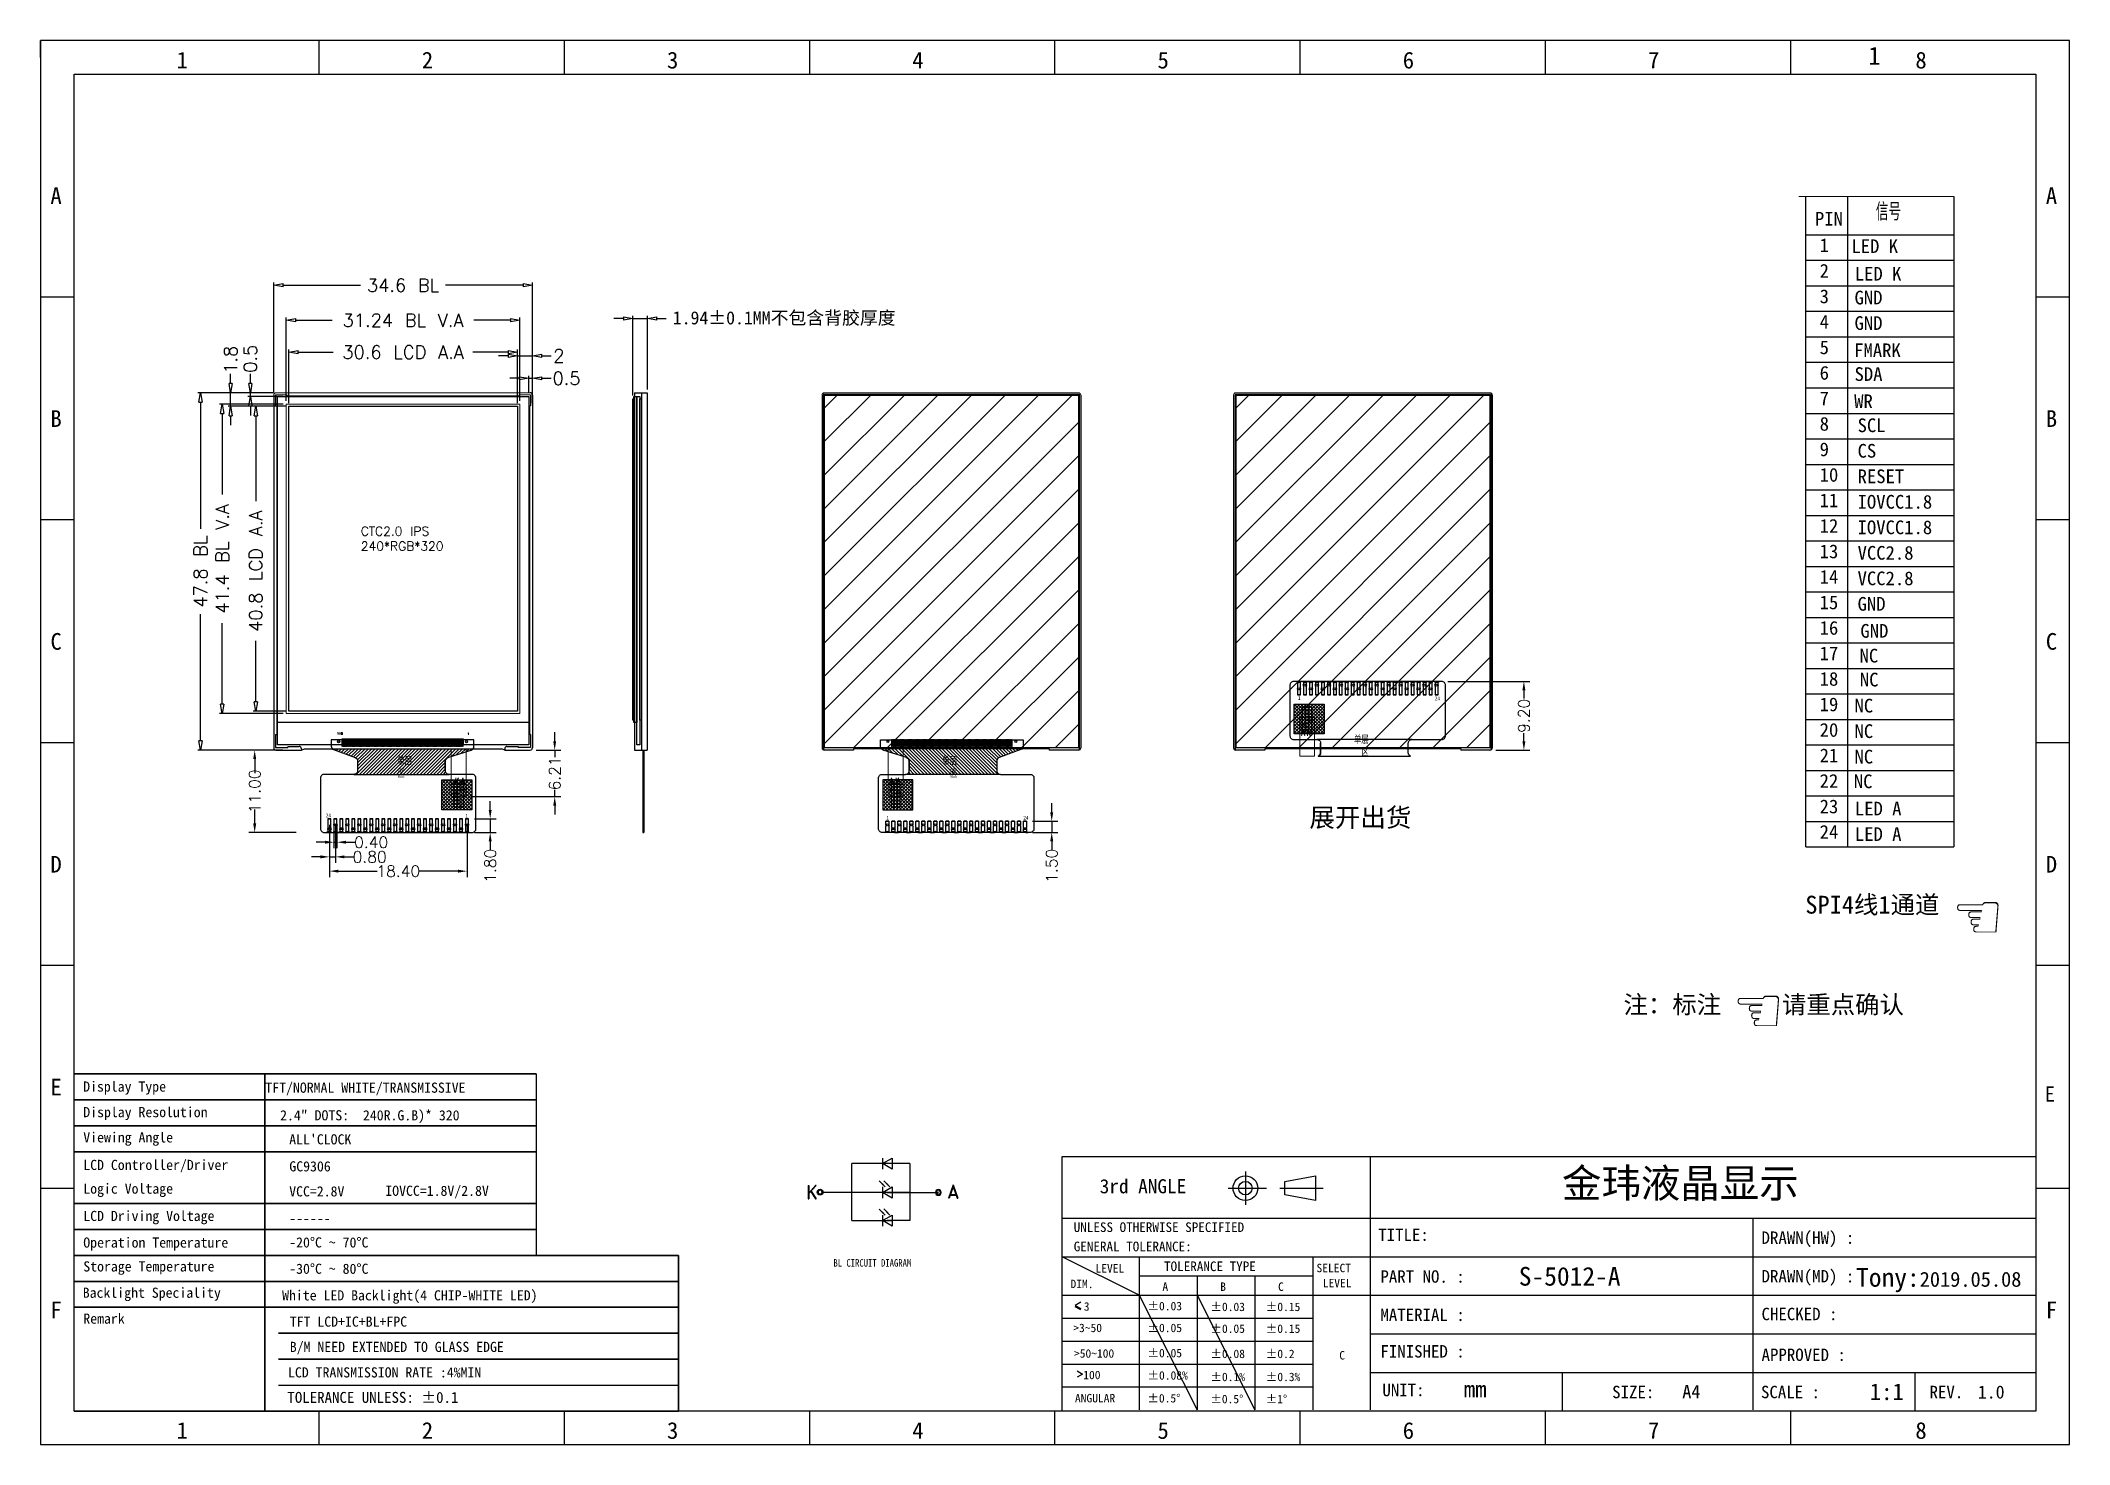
# Model space of a CAD drawing. Header units: millimetres. Extents: x 213 to 484, y 162 to 350.
import ezdxf

# ---------------------------------------------------------------- set-up
doc = ezdxf.new("R2010")
doc.units = ezdxf.units.MM
for name, color, linetype in [('2004AFPC', 7, 'Continuous'), ('blu', 6, 'Continuous'), ('DIM', 3, 'Continuous'), ('DIM（标注）', 3, 'Continuous'), ('DRAWING', 7, 'Continuous'), ('FPC', 40, 'Continuous'), ('MODEL', 7, 'Continuous'), ('标 注', 3, 'Continuous')]:
    doc.layers.add(name, color=color, linetype=linetype)
for name, color, linetype, lineweight in [('dim_temp', 161, 'Continuous', 9), ('TEXT', 2, 'Continuous', 9), ('图框', 7, 'Continuous', 30)]:
    doc.layers.add(name, color=color, linetype=linetype, lineweight=lineweight)
doc.styles.add('RD', font='ROMAND.shx', dxfattribs={"width": 0.8})
doc.styles.add('RS', font='txt.shx', dxfattribs={"width": 0.95})
doc.styles.get("Standard").update_dxf_attribs({"font": 'txt', "bigfont": 'gbcbig.shx'})
doc.styles.add('STYLE1', font='')
doc.styles.add('style2', font='kaiu.ttf')
doc.styles.add('宋体', font='', dxfattribs={"width": 0.85, "height": 1})
doc.styles.get('STYLE1').set_extended_font_data('SimSun')
doc.styles.get('宋体').set_extended_font_data('NSimSun')
doc.dimstyles.new('1206', dxfattribs={"dimtxt": 2.5, "dimasz": 1.8, "dimexe": 0.5, "dimexo": 0.625, "dimtad": 0, "dimzin": 9, "dimdsep": 46, "dimtxsty": 'Standard', "dimcen": 2.5, "dimazin": 0, "dimtfac": 1, "dimtmove": 0, "dimatfit": 3, "dimfxl": 1, "dimtolj": 1, "dimarcsym": 0})
doc.dimstyles.new('ISO-25$0', dxfattribs={"dimscale": 0.8, "dimtxt": 1.9, "dimasz": 1.5, "dimexe": 1, "dimexo": 1, "dimgap": 0.2, "dimtad": 0, "dimzin": 1, "dimdsep": 46, "dimtxsty": 'Standard', "dimcen": 2.5, "dimadec": 0, "dimazin": 0, "dimtp": 1.2, "dimtm": 1.2, "dimtfac": 1, "dimtmove": 0, "dimatfit": 3, "dimfxl": 1, "dimtolj": 1, "dimarcsym": 0})
doc.dimstyles.new('SH', dxfattribs={"dimscale": 1.4, "dimtxt": 2.5, "dimasz": 2.5, "dimexe": 1.25, "dimexo": 0.625, "dimtad": 0, "dimdec": 1, "dimzin": 0, "dimdsep": 46, "dimtxsty": 'RD', "dimcen": 2.5, "dimadec": 0, "dimazin": 0, "dimtfac": 0.6, "dimtdec": 4, "dimtmove": 0, "dimatfit": 3, "dimfxl": 1, "dimtolj": 1, "dimarcsym": 0})

msp = doc.modelspace()

# ---------------------------------------------------------------- texts
for s, height, style, p in [('1', 2.419, '宋体', (457.206, 346.864)), ('PIN', 1.8337, 'STYLE1', (450.058, 325.352)), ('1', 1.834, 'STYLE1', (450.69, 321.799)), ('2', 1.834, 'STYLE1', (450.69, 318.387)), ('3', 1.834, 'STYLE1', (450.69, 314.975)), ('GND', 1.8337, 'STYLE1', (455.356, 314.809)), ('4', 1.834, 'STYLE1', (450.69, 311.564)), ('GND', 1.8337, 'STYLE1', (455.356, 311.397)), ('5', 1.834, 'STYLE1', (450.69, 308.152)), ('FMARK', 1.8337, 'STYLE1', (455.308, 307.755)), ('6', 1.834, 'STYLE1', (450.69, 304.74)), ('SDA', 1.8337, 'STYLE1', (455.356, 304.574)), ('7', 1.834, 'STYLE1', (450.69, 301.329)), ('WR', 1.8337, 'STYLE1', (455.308, 300.932)), ('8', 1.834, 'STYLE1', (450.69, 297.917)), ('SCL', 1.8337, 'STYLE1', (455.764, 297.72)), ('9', 1.834, 'STYLE1', (450.69, 294.505)), ('CS', 1.8337, 'STYLE1', (455.764, 294.309)), ('10', 1.8337, 'STYLE1', (450.69, 291.094)), ('RESET', 1.8337, 'STYLE1', (455.764, 290.897)), ('11', 1.8337, 'STYLE1', (450.69, 287.682)), ('IOVCC1.8', 1.8337, 'STYLE1', (455.764, 287.485)), ('12', 1.8337, 'STYLE1', (450.69, 284.27)), ('IOVCC1.8', 1.8337, 'STYLE1', (455.764, 284.074)), ('13', 1.8337, 'STYLE1', (450.69, 280.859)), ('VCC2.8', 1.8337, 'STYLE1', (455.764, 280.662)), ('14', 1.8337, 'STYLE1', (450.69, 277.447)), ('VCC2.8', 1.8337, 'STYLE1', (455.764, 277.25)), ('15', 1.8337, 'STYLE1', (450.69, 274.035)), ('GND', 1.8337, 'STYLE1', (455.764, 273.839)), ('16', 1.8337, 'STYLE1', (450.69, 270.624)), ('GND', 1.8337, 'STYLE1', (456.143, 270.227)), ('17', 1.8337, 'STYLE1', (450.69, 267.212)), ('NC', 1.8337, 'STYLE1', (456.03, 266.908)), ('18', 1.8337, 'STYLE1', (450.69, 263.8)), ('NC', 1.8337, 'STYLE1', (456.068, 263.707)), ('19', 1.8337, 'STYLE1', (450.69, 260.389)), ('NC', 1.8337, 'STYLE1', (455.356, 260.222)), ('20', 1.8337, 'STYLE1', (450.69, 256.977)), ('NC', 1.8337, 'STYLE1', (455.356, 256.81)), ('21', 1.8337, 'STYLE1', (450.69, 253.565)), ('NC', 1.8337, 'STYLE1', (455.356, 253.398)), ('22', 1.8337, 'STYLE1', (450.69, 250.153)), ('NC', 1.8337, 'STYLE1', (455.266, 250.1)), ('23', 1.8337, 'STYLE1', (450.69, 246.742)), ('24', 1.8337, 'STYLE1', (450.69, 243.33))]:
    msp.add_text(s, height=height, dxfattribs=dict(style=style)).set_placement(p)
at = {"color": 2, "ltscale": 3, "style": 'RD'}
for s, p in [('K', (315.083, 195.176)), ('A', (334.007, 195.253))]:
    msp.add_text(s, height=1.798, dxfattribs=at).set_placement(p)
at = {"color": 0, "lineweight": 9, "ltscale": 1.5, "insert": (458.194, 328.383), "char_height": 2.3536, "width": 11.7678, "attachment_point": 1}
msp.add_mtext('信号', dxfattribs=at)
for s, insert, char_height, width, attachment_point, style in [('LED K', (454.94, 321.681), 1.8337, 9.58088, 7, 'STYLE1'), ('LED K', (455.39, 317.99), 1.8337, 9.58088, 7, 'STYLE1'), ('1', (380.903, 261.912), 0.5, 0.07738, 7, '宋体'), ('24', (399.223, 261.863), 0.5, 1.14222, 7, '宋体'), ('LED A', (455.401, 246.452), 1.8337, 9.58088, 7, 'STYLE1'), ('24', (251.576, 246.702), 0.5, 1.14222, 3, '宋体'), ('1', (269.895, 246.653), 0.5, 0.07738, 3, '宋体'), ('1', (325.857, 246.353), 0.5, 0.07738, 1, '宋体'), ('24', (344.177, 246.402), 0.5, 1.14222, 1, '宋体'), ('LED A', (455.401, 243.04), 1.8337, 9.58088, 7, 'STYLE1')]:
    msp.add_mtext(s, dxfattribs=dict(insert=insert, char_height=char_height, width=width, attachment_point=attachment_point, style=style))
at = {"char_height": 1, "width": 2.4721}
for insert, attachment_point in [((390.38, 254.37), 9), ((260.418, 254.195), 1), ((335.335, 254.195), 3)]:
    msp.add_mtext('单层区', dxfattribs=dict(at, insert=insert, attachment_point=attachment_point))
at = {"layer": 'DIM', "color": 5, "style": '宋体'}
msp.add_text('金玮液晶显示', height=3.8707, dxfattribs=at).set_placement((416.215, 195.323))
at = {"layer": 'DIM', "color": 4, "style": '宋体'}
msp.add_text('1.0', height=1.7464, dxfattribs=at).set_placement((471.857, 168.455))
at = {"layer": 'DIM', "lineweight": 5, "char_height": 0.766, "width": 0.40041, "style": 'RD'}
for s, insert, attachment_point in [('A', (381.854, 257.104), 9), ('K', (382.663, 257.104), 9), ('K', (268.135, 251.46), 1), ('A', (268.944, 251.46), 1), ('A', (326.808, 251.46), 3), ('K', (327.617, 251.46), 3)]:
    msp.add_mtext(s, dxfattribs=dict(at, insert=insert, attachment_point=attachment_point))
at = {"layer": 'DIM', "char_height": 2.39249, "width": 58.31409, "attachment_point": 1}
for s, insert in [('{\\fSimSun|b0|i0|c134|p2;\\C1;SPI4线1通道}', (448.773, 235.708)), ('{\\fSimSun|b0|i0|c134|p2;\\C1;注：标注     请重点确认}', (424.456, 222.352))]:
    msp.add_mtext(s, dxfattribs=dict(at, insert=insert))
at = {"layer": 'DIM（标注）', "color": 3, "char_height": 2.5, "attachment_point": 1, "style": 'style2'}
for s, insert, width in [('{\\fDFKai-SB|b0|i0|c136|p65;S-}5012-A', (410.446, 186.056), 11.03628), ('Tony:{\\H0.8x;2019.05.08}', (455.568, 185.908), 22.9415)]:
    msp.add_mtext(s, dxfattribs=dict(at, insert=insert, width=width))
at = {"layer": 'DRAWING', "color": 7, "linetype": 'Continuous', "style": '宋体'}
for s, height, p in [('1', 2.235, (230.903, 346.366)), ('2', 2.235, (263.707, 346.366)), ('3', 2.235, (296.511, 346.366)), ('4', 2.235, (329.315, 346.366)), ('5', 2.235, (362.119, 346.366)), ('6', 2.235, (394.924, 346.366)), ('7', 2.235, (427.728, 346.366)), ('8', 2.235, (463.493, 346.366)), ('A', 2.235, (214.032, 328.225)), ('A', 2.235, (480.938, 328.225)), ('B', 2.235, (214.032, 298.419)), ('B', 2.235, (480.938, 298.419)), ('C', 2.235, (214.032, 268.613)), ('C', 2.235, (480.938, 268.613)), ('D', 2.235, (214.032, 238.807)), ('D', 2.235, (480.938, 238.807)), ('E', 2.235, (214.032, 209.002)), ('E', 2.012, (480.802, 208.183)), ('3rd ANGLE', 1.891, (354.387, 195.91)), ('UNLESS OTHERWISE SPECIFIED ', 1.28932, (350.911, 190.731)), ('TITLE:', 1.6578, (391.642, 189.541)), ('DRAWN(HW) :', 1.65783, (442.917, 189.146)), ('GENERAL TOLERANCE:', 1.28932, (350.911, 188.156)), ('LEVEL', 1.1303, (353.828, 185.314)), ('TOLERANCE TYPE', 1.28932, (362.994, 185.503)), ('SELECT', 1.1303, (383.389, 185.354)), ('PART NO. :', 1.6578, (391.938, 183.95)), ('DRAWN(MD) :', 1.65783, (442.917, 183.989)), ('DIM.', 1.1303, (350.482, 183.222)), ('A', 1.13, (362.775, 182.856)), ('B', 1.13, (370.511, 182.856)), ('C', 1.13, (378.249, 182.856)), ('LEVEL', 1.1303, (384.227, 183.329)), ('F', 2.235, (214.032, 179.196)), ('3', 1.13, (352.261, 180.208)), ('%%p0.03', 1.1303, (360.787, 180.261)), ('%%p0.03', 1.1303, (369.203, 180.156)), ('%%p0.15', 1.1303, (376.61, 180.156)), ('MATERIAL :', 1.6578, (391.938, 178.831)), ('CHECKED :', 1.6578, (442.917, 178.936)), ('F', 2.235, (480.938, 179.196)), ('>3~50', 1.1303, (350.854, 177.341)), ('%%p0.05', 1.1303, (360.787, 177.341)), ('%%p0.05', 1.1303, (369.203, 177.236)), ('%%p0.15', 1.1303, (376.61, 177.236)), ('>50~100', 1.1303, (350.947, 173.922)), ('%%p0.05', 1.1303, (360.787, 173.974)), ('%%p0.08', 1.1303, (369.203, 173.869)), ('%%p0.2', 1.1303, (376.61, 173.869)), ('FINISHED :', 1.6578, (391.938, 173.939)), ('APPROVED :', 1.6578, (442.917, 173.483)), ('100', 1.1303, (352.191, 171.047)), ('%%p0.08%', 1.1303, (360.787, 170.983)), ('%%p0.1%', 1.1303, (369.203, 170.785)), ('%%p0.3%', 1.1303, (376.61, 170.785)), ('ANGULAR', 1.1303, (351.078, 167.942)), ('%%p0.5%%d', 1.1303, (360.77, 167.929)), ('%%p0.5%%d', 1.1303, (369.186, 167.824)), ('%%p1%%d', 1.1303, (376.593, 167.824)), ('UNIT:', 1.6578, (392.198, 168.773)), ('SIZE:', 1.6578, (422.938, 168.501)), ('SCALE :', 1.6578, (442.841, 168.501)), ('REV.', 1.6578, (465.388, 168.501)), ('1', 2.235, (230.901, 163.067)), ('2', 2.235, (263.705, 163.067)), ('3', 2.235, (296.509, 163.067)), ('4', 2.235, (329.313, 163.067)), ('5', 2.235, (362.117, 163.067)), ('6', 2.235, (394.921, 163.067)), ('7', 2.235, (427.725, 163.067)), ('8', 2.235, (463.49, 163.067))]:
    msp.add_text(s, height=height, dxfattribs=at).set_placement(p)
at = {"layer": 'DRAWING', "color": 4, "linetype": 'Continuous', "style": '宋体'}
for s, height, p in [('C', 1.13, (386.432, 173.676)), ('mm', 2.2354, (403.091, 168.596)), ('A4', 1.7883, (432.315, 168.498)), ('1:1', 2.2354, (457.385, 168.251))]:
    msp.add_text(s, height=height, dxfattribs=at).set_placement(p)
at = {"layer": 'MODEL', "style": '宋体', "width": 0.85}
msp.add_text('BL CIRCUIT DIAGRAM', height=1, dxfattribs=at).set_placement((318.774, 186.101))
at = {"layer": '图框', "style": '宋体'}
for s, height, p in [('Display Type', 1.35734, (218.42, 209.51)), ('TFT/NORMAL WHITE/TRANSMISSIVE', 1.35734, (242.784, 209.361)), ('Display Resolution', 1.35734, (218.432, 206.091)), ('2.4" DOTS:  240R.G.B)* 320', 1.35734, (244.757, 205.665)), ('Viewing Angle', 1.35734, (218.432, 202.71)), ("ALL'CLOCK", 1.3573, (245.975, 202.45)), ('LCD Controller/Driver', 1.35734, (218.432, 199.029)), ('GC9306', 1.3573, (245.992, 198.837)), ('Logic Voltage', 1.35734, (218.432, 195.856)), ('VCC=2.8V', 1.3573, (245.975, 195.492)), ('IOVCC=1.8V/2.8V', 1.35734, (258.829, 195.567)), ('LCD Driving Voltage', 1.35734, (218.432, 192.204)), ('Operation Temperature', 1.35734, (218.432, 188.644)), ('------', 1.3573, (245.975, 191.865)), ('-20%%DC ~ 70%%DC', 1.35734, (245.975, 188.66)), ('Storage Temperature', 1.35734, (218.432, 185.451)), ('-30%%DC ~ 80%%DC', 1.35734, (245.975, 185.138)), ('Backlight Speciality', 1.35734, (218.363, 181.932)), ('White LED Backlight(4 CHIP-WHITE LED)', 1.35734, (245.026, 181.581)), ('Remark', 1.3573, (218.432, 178.469)), ('TFT LCD+IC+BL+FPC', 1.35734, (246.051, 178.068)), ('B/M NEED EXTENDED TO GLASS EDGE', 1.35734, (246.058, 174.685)), ('LCD TRANSMISSION RATE :4%MIN', 1.35734, (245.818, 171.275)), ('TOLERANCE UNLESS: %%P0.1', 1.46208, (245.736, 167.879))]:
    msp.add_text(s, height=height, dxfattribs=at).set_placement(p)
at = {"layer": '标 注', "color": 1, "style": '宋体'}
msp.add_text('展开出货', height=2.5, dxfattribs=at).set_placement((382.439, 244.928))

# ---------------------------------------------------------------- blocks, each defined once
blk = doc.blocks.new('RETRTTR')
at = {"layer": 'DIM', "color": 1, "ltscale": 10, "insert": (161.044, 247.989), "char_height": 1.24672, "width": 14.21363, "attachment_point": 1, "style": 'RS'}
blk.add_mtext('{\\fWingdings|b0|i0|c2|p2;\\C6;E}', dxfattribs=at)
blk = doc.blocks.new('_ClosedBlank')
at = {"layer": 'DIM', "color": 0, "linetype": 'Continuous', "lineweight": -2}
for p, q in [((-1, 0.17), (0, 0)), ((-1, 0.17), (-1, -0.17)), ((0, 0), (-1, -0.17))]:
    blk.add_line(p, q, dxfattribs=at)
blk = doc.blocks.new('*D2')
at = {"layer": 'Defpoints', "color": 0, "ltscale": 3}
for p in [(293.88, 312.91), (291.94, 302.18), (293.88, 302.98)]:
    blk.add_point(p, dxfattribs=at)
at = {"layer": 'DIM', "lineweight": -2, "ltscale": 3}
for p, q in [((290.68, 312.91), (289.42, 312.91)), ((291.94, 302.62), (291.94, 313.26)), ((291.94, 312.91), (293.88, 312.91)), ((293.88, 303.42), (293.88, 313.26)), ((295.14, 312.91), (296.4, 312.91))]:
    blk.add_line(p, q, dxfattribs=at)
at = {"layer": 'DIM', "lineweight": -2, "ltscale": 3, "xscale": 1.26, "yscale": 1.26, "zscale": 1.26}
blk.add_blockref('_ClosedBlank', (291.94, 312.91), dxfattribs=at)
at = {"layer": 'DIM', "lineweight": -2, "ltscale": 3, "xscale": 1.26, "yscale": 1.26, "zscale": 1.26, "rotation": 180}
blk.add_blockref('_ClosedBlank', (293.88, 312.91), dxfattribs=at)
at = {"layer": 'DIM', "ltscale": 3, "insert": (312.18, 312.91), "char_height": 1.75, "attachment_point": 5}
blk.add_mtext('\\A1;{\\fSimSun|b0|i0|c134|p2;1.94%%P0.1MM不包含背胶厚度}', dxfattribs=at)
blk = doc.blocks.new('*D3')
at = {"layer": 'Defpoints', "color": 0, "ltscale": 3}
for p in [(278.51, 317.37), (243.91, 302.58), (278.51, 302.6)]:
    blk.add_point(p, dxfattribs=at)
at = {"layer": 'DIM', "lineweight": -2, "ltscale": 3}
for p, q in [((243.91, 303.02), (243.91, 317.72)), ((278.51, 303.04), (278.51, 317.72)), ((245.17, 317.37), (255.52, 317.37)), ((277.25, 317.37), (266.9, 317.37))]:
    blk.add_line(p, q, dxfattribs=at)
at = {"layer": 'DIM', "lineweight": -2, "ltscale": 3, "xscale": 1.26, "yscale": 1.26, "zscale": 1.26, "rotation": 180}
blk.add_blockref('_ClosedBlank', (243.91, 317.37), dxfattribs=at)
at = {"layer": 'DIM', "lineweight": -2, "ltscale": 3, "xscale": 1.26, "yscale": 1.26, "zscale": 1.26}
blk.add_blockref('_ClosedBlank', (278.51, 317.37), dxfattribs=at)
at = {"layer": 'DIM', "ltscale": 3, "insert": (261.21, 317.37), "char_height": 1.75, "attachment_point": 5}
blk.add_mtext('\\A1;34.6 BL', dxfattribs=at)
blk = doc.blocks.new('*D4')
at = {"layer": 'Defpoints', "color": 0, "ltscale": 3}
for p in [(244.31, 302.98), (234.11, 255.18), (244.23, 255.18)]:
    blk.add_point(p, dxfattribs=at)
at = {"layer": 'DIM', "lineweight": -2, "ltscale": 3}
for p, q in [((243.87, 302.98), (233.76, 302.98)), ((234.11, 301.72), (234.11, 284.77)), ((234.11, 256.44), (234.11, 273.39)), ((243.79, 255.18), (233.76, 255.18))]:
    blk.add_line(p, q, dxfattribs=at)
at = {"layer": 'DIM', "lineweight": -2, "ltscale": 3, "xscale": 1.26, "yscale": 1.26, "zscale": 1.26}
for p, rotation in [((234.11, 302.98), 90), ((234.11, 255.18), 270)]:
    blk.add_blockref('_ClosedBlank', p, dxfattribs=dict(at, rotation=rotation))
at = {"layer": 'DIM', "ltscale": 3, "insert": (234.11, 279.08), "char_height": 1.75, "attachment_point": 5, "rotation": 90}
blk.add_mtext('\\A1;47.8 BL', dxfattribs=at)
blk = doc.blocks.new('*D6')
at = {"layer": 'Defpoints', "color": 0, "ltscale": 3}
for p in [(276.51, 308.42), (245.91, 301.18), (276.51, 301.18)]:
    blk.add_point(p, dxfattribs=at)
at = {"layer": 'DIM', "lineweight": -2, "ltscale": 3}
for p, q in [((245.91, 301.62), (245.91, 308.77)), ((247.17, 308.42), (251.87, 308.42)), ((275.25, 308.42), (270.54, 308.42)), ((276.51, 301.62), (276.51, 308.77))]:
    blk.add_line(p, q, dxfattribs=at)
at = {"layer": 'DIM', "lineweight": -2, "ltscale": 3, "xscale": 1.26, "yscale": 1.26, "zscale": 1.26, "rotation": 180}
blk.add_blockref('_ClosedBlank', (245.91, 308.42), dxfattribs=at)
at = {"layer": 'DIM', "lineweight": -2, "ltscale": 3, "xscale": 1.26, "yscale": 1.26, "zscale": 1.26}
blk.add_blockref('_ClosedBlank', (276.51, 308.42), dxfattribs=at)
at = {"layer": 'DIM', "ltscale": 3, "insert": (261.21, 308.42), "char_height": 1.75, "attachment_point": 5}
blk.add_mtext('\\A1;30.6 LCD A.A', dxfattribs=at)
blk = doc.blocks.new('*D7')
at = {"layer": 'Defpoints', "color": 0, "ltscale": 3}
for p in [(238.14, 302.98), (244.31, 302.98), (245.91, 301.18)]:
    blk.add_point(p, dxfattribs=at)
at = {"layer": 'DIM', "lineweight": -2, "ltscale": 3}
for p, q in [((238.14, 304.24), (238.14, 305.5)), ((243.87, 302.98), (237.79, 302.98)), ((238.14, 301.18), (238.14, 302.98)), ((245.47, 301.18), (237.79, 301.18)), ((238.14, 299.92), (238.14, 298.66))]:
    blk.add_line(p, q, dxfattribs=at)
at = {"layer": 'DIM', "lineweight": -2, "ltscale": 3, "xscale": 1.26, "yscale": 1.26, "zscale": 1.26}
for p, rotation in [((238.14, 302.98), 270), ((238.14, 301.18), 90)]:
    blk.add_blockref('_ClosedBlank', p, dxfattribs=dict(at, rotation=rotation))
at = {"layer": 'DIM', "ltscale": 3, "insert": (238.14, 307.4), "char_height": 1.75, "attachment_point": 5, "rotation": 90}
blk.add_mtext('\\A1;1.8', dxfattribs=at)
blk = doc.blocks.new('*D8')
at = {"layer": 'Defpoints', "color": 0, "ltscale": 3}
for p in [(245.91, 301.18), (241.5, 260.38), (245.91, 260.38)]:
    blk.add_point(p, dxfattribs=at)
at = {"layer": 'DIM', "lineweight": -2, "ltscale": 3}
for p, q in [((245.47, 301.18), (241.15, 301.18)), ((241.5, 299.92), (241.5, 288.47)), ((241.5, 261.64), (241.5, 269.8)), ((245.47, 260.38), (241.15, 260.38))]:
    blk.add_line(p, q, dxfattribs=at)
at = {"layer": 'DIM', "lineweight": -2, "ltscale": 3, "xscale": 1.26, "yscale": 1.26, "zscale": 1.26}
for p, rotation in [((241.5, 301.18), 90), ((241.5, 260.38), 270)]:
    blk.add_blockref('_ClosedBlank', p, dxfattribs=dict(at, rotation=rotation))
at = {"layer": 'DIM', "ltscale": 3, "insert": (241.5, 279.13), "char_height": 1.75, "attachment_point": 5, "rotation": 90}
blk.add_mtext('\\A1;40.8 LCD A.A', dxfattribs=at)
blk = doc.blocks.new('*D9')
at = {"layer": 'Defpoints', "color": 0, "ltscale": 3}
for p in [(276.83, 312.69), (245.59, 301.48), (276.83, 301.48)]:
    blk.add_point(p, dxfattribs=at)
at = {"layer": 'DIM', "lineweight": -2, "ltscale": 3}
for p, q in [((245.59, 301.92), (245.59, 313.04)), ((246.85, 312.69), (251.73, 312.69)), ((275.57, 312.69), (270.69, 312.69)), ((276.83, 301.92), (276.83, 313.04))]:
    blk.add_line(p, q, dxfattribs=at)
at = {"layer": 'DIM', "lineweight": -2, "ltscale": 3, "xscale": 1.26, "yscale": 1.26, "zscale": 1.26, "rotation": 180}
blk.add_blockref('_ClosedBlank', (245.59, 312.69), dxfattribs=at)
at = {"layer": 'DIM', "lineweight": -2, "ltscale": 3, "xscale": 1.26, "yscale": 1.26, "zscale": 1.26}
blk.add_blockref('_ClosedBlank', (276.83, 312.69), dxfattribs=at)
at = {"layer": 'DIM', "ltscale": 3, "insert": (261.21, 312.69), "char_height": 1.75, "attachment_point": 5}
blk.add_mtext('\\A1;31.24 BL V.A', dxfattribs=at)
blk = doc.blocks.new('*D10')
at = {"layer": 'Defpoints', "color": 0, "ltscale": 3}
for p in [(245.59, 301.48), (237.02, 260.08), (245.59, 260.08)]:
    blk.add_point(p, dxfattribs=at)
at = {"layer": 'DIM', "lineweight": -2, "ltscale": 3}
for p, q in [((245.15, 301.48), (236.67, 301.48)), ((237.02, 300.22), (237.02, 289.39)), ((237.02, 261.34), (237.02, 272.18)), ((245.15, 260.08), (236.67, 260.08))]:
    blk.add_line(p, q, dxfattribs=at)
at = {"layer": 'DIM', "lineweight": -2, "ltscale": 3, "xscale": 1.26, "yscale": 1.26, "zscale": 1.26}
for p, rotation in [((237.02, 301.48), 90), ((237.02, 260.08), 270)]:
    blk.add_blockref('_ClosedBlank', p, dxfattribs=dict(at, rotation=rotation))
at = {"layer": 'DIM', "ltscale": 3, "insert": (237.02, 280.78), "char_height": 1.75, "attachment_point": 5, "rotation": 90}
blk.add_mtext('\\A1;41.4 BL V.A', dxfattribs=at)
blk = doc.blocks.new('*D5')
at = {"layer": 'Defpoints', "color": 0, "ltscale": 3}
for p in [(240.78, 302.98), (244.31, 302.98), (245.59, 302.48)]:
    blk.add_point(p, dxfattribs=at)
at = {"layer": 'DIM', "lineweight": -2, "ltscale": 3}
for p, q in [((240.78, 304.24), (240.78, 305.5)), ((243.87, 302.98), (240.43, 302.98)), ((245.15, 302.48), (240.43, 302.48)), ((240.78, 302.48), (240.78, 302.98)), ((240.78, 301.22), (240.78, 299.96))]:
    blk.add_line(p, q, dxfattribs=at)
at = {"layer": 'DIM', "lineweight": -2, "ltscale": 3, "xscale": 1.26, "yscale": 1.26, "zscale": 1.26}
for p, rotation in [((240.78, 302.98), 270), ((240.78, 302.48), 90)]:
    blk.add_blockref('_ClosedBlank', p, dxfattribs=dict(at, rotation=rotation))
at = {"layer": 'DIM', "ltscale": 3, "insert": (240.78, 307.54), "char_height": 1.75, "attachment_point": 5, "rotation": 90}
blk.add_mtext('\\A1;0.5', dxfattribs=at)
blk = doc.blocks.new('FDDSFSDFDSF')
at = {"color": 1}
for points in [[(210.33, 749.36), (243.93, 749.36), (243.93, 702.76), (210.33, 702.76)], [(210.33, 749.36), (243.93, 749.36), (243.93, 705.76), (210.33, 705.76)], [(211.83, 748.06), (242.43, 748.06), (242.43, 707.26), (211.83, 707.26)], [(218.96, 703.56), (219.06, 703.56), (219.06, 702.86), (218.96, 702.86)], [(219.1, 703.56), (219.2, 703.56), (219.2, 702.86), (219.1, 702.86)], [(219.24, 703.56), (219.34, 703.56), (219.34, 702.86), (219.24, 702.86)], [(219.38, 703.56), (219.48, 703.56), (219.48, 702.86), (219.38, 702.86)], [(219.52, 703.56), (219.62, 703.56), (219.62, 702.86), (219.52, 702.86)], [(219.66, 703.56), (219.76, 703.56), (219.76, 702.86), (219.66, 702.86)], [(219.8, 703.56), (219.9, 703.56), (219.9, 702.86), (219.8, 702.86)], [(219.94, 703.56), (220.04, 703.56), (220.04, 702.86), (219.94, 702.86)], [(220.08, 703.56), (220.18, 703.56), (220.18, 702.86), (220.08, 702.86)], [(220.22, 703.56), (220.32, 703.56), (220.32, 702.86), (220.22, 702.86)], [(220.36, 703.56), (220.46, 703.56), (220.46, 702.86), (220.36, 702.86)], [(220.5, 703.56), (220.6, 703.56), (220.6, 702.86), (220.5, 702.86)], [(220.64, 703.56), (220.74, 703.56), (220.74, 702.86), (220.64, 702.86)], [(220.78, 703.56), (220.88, 703.56), (220.88, 702.86), (220.78, 702.86)], [(220.92, 703.56), (221.02, 703.56), (221.02, 702.86), (220.92, 702.86)], [(221.06, 703.56), (221.16, 703.56), (221.16, 702.86), (221.06, 702.86)], [(221.2, 703.56), (221.3, 703.56), (221.3, 702.86), (221.2, 702.86)], [(221.34, 703.56), (221.44, 703.56), (221.44, 702.86), (221.34, 702.86)], [(221.48, 703.56), (221.58, 703.56), (221.58, 702.86), (221.48, 702.86)], [(221.62, 703.56), (221.72, 703.56), (221.72, 702.86), (221.62, 702.86)], [(221.76, 703.56), (221.86, 703.56), (221.86, 702.86), (221.76, 702.86)], [(221.9, 703.56), (222, 703.56), (222, 702.86), (221.9, 702.86)], [(222.04, 703.56), (222.14, 703.56), (222.14, 702.86), (222.04, 702.86)], [(222.18, 703.56), (222.28, 703.56), (222.28, 702.86), (222.18, 702.86)], [(222.32, 703.56), (222.42, 703.56), (222.42, 702.86), (222.32, 702.86)], [(222.46, 703.56), (222.56, 703.56), (222.56, 702.86), (222.46, 702.86)], [(222.6, 703.56), (222.7, 703.56), (222.7, 702.86), (222.6, 702.86)], [(222.74, 703.56), (222.84, 703.56), (222.84, 702.86), (222.74, 702.86)], [(222.88, 703.56), (222.98, 703.56), (222.98, 702.86), (222.88, 702.86)], [(223.02, 703.56), (223.12, 703.56), (223.12, 702.86), (223.02, 702.86)], [(223.16, 703.56), (223.26, 703.56), (223.26, 702.86), (223.16, 702.86)], [(223.3, 703.56), (223.4, 703.56), (223.4, 702.86), (223.3, 702.86)], [(223.44, 703.56), (223.54, 703.56), (223.54, 702.86), (223.44, 702.86)], [(223.58, 703.56), (223.68, 703.56), (223.68, 702.86), (223.58, 702.86)], [(223.72, 703.56), (223.82, 703.56), (223.82, 702.86), (223.72, 702.86)], [(223.86, 703.56), (223.96, 703.56), (223.96, 702.86), (223.86, 702.86)], [(224, 703.56), (224.1, 703.56), (224.1, 702.86), (224, 702.86)], [(224.14, 703.56), (224.24, 703.56), (224.24, 702.86), (224.14, 702.86)], [(224.28, 703.56), (224.38, 703.56), (224.38, 702.86), (224.28, 702.86)], [(224.42, 703.56), (224.52, 703.56), (224.52, 702.86), (224.42, 702.86)], [(224.56, 703.56), (224.66, 703.56), (224.66, 702.86), (224.56, 702.86)], [(224.7, 703.56), (224.8, 703.56), (224.8, 702.86), (224.7, 702.86)], [(224.84, 703.56), (224.94, 703.56), (224.94, 702.86), (224.84, 702.86)], [(224.98, 703.56), (225.08, 703.56), (225.08, 702.86), (224.98, 702.86)], [(225.12, 703.56), (225.22, 703.56), (225.22, 702.86), (225.12, 702.86)], [(225.26, 703.56), (225.36, 703.56), (225.36, 702.86), (225.26, 702.86)], [(225.4, 703.56), (225.5, 703.56), (225.5, 702.86), (225.4, 702.86)], [(225.54, 703.56), (225.64, 703.56), (225.64, 702.86), (225.54, 702.86)], [(225.68, 703.56), (225.78, 703.56), (225.78, 702.86), (225.68, 702.86)], [(225.82, 703.56), (225.92, 703.56), (225.92, 702.86), (225.82, 702.86)], [(225.96, 703.56), (226.06, 703.56), (226.06, 702.86), (225.96, 702.86)], [(226.1, 703.56), (226.2, 703.56), (226.2, 702.86), (226.1, 702.86)], [(226.24, 703.56), (226.34, 703.56), (226.34, 702.86), (226.24, 702.86)], [(226.38, 703.56), (226.48, 703.56), (226.48, 702.86), (226.38, 702.86)], [(226.52, 703.56), (226.62, 703.56), (226.62, 702.86), (226.52, 702.86)], [(226.66, 703.56), (226.76, 703.56), (226.76, 702.86), (226.66, 702.86)], [(226.8, 703.56), (226.9, 703.56), (226.9, 702.86), (226.8, 702.86)], [(226.94, 703.56), (227.04, 703.56), (227.04, 702.86), (226.94, 702.86)], [(227.08, 703.56), (227.18, 703.56), (227.18, 702.86), (227.08, 702.86)], [(227.22, 703.56), (227.32, 703.56), (227.32, 702.86), (227.22, 702.86)], [(227.36, 703.56), (227.46, 703.56), (227.46, 702.86), (227.36, 702.86)], [(227.5, 703.56), (227.6, 703.56), (227.6, 702.86), (227.5, 702.86)], [(227.64, 703.56), (227.74, 703.56), (227.74, 702.86), (227.64, 702.86)], [(227.78, 703.56), (227.88, 703.56), (227.88, 702.86), (227.78, 702.86)], [(227.92, 703.56), (228.02, 703.56), (228.02, 702.86), (227.92, 702.86)], [(228.06, 703.56), (228.16, 703.56), (228.16, 702.86), (228.06, 702.86)], [(228.2, 703.56), (228.3, 703.56), (228.3, 702.86), (228.2, 702.86)], [(228.34, 703.56), (228.44, 703.56), (228.44, 702.86), (228.34, 702.86)], [(228.48, 703.56), (228.58, 703.56), (228.58, 702.86), (228.48, 702.86)], [(228.62, 703.56), (228.72, 703.56), (228.72, 702.86), (228.62, 702.86)], [(228.76, 703.56), (228.86, 703.56), (228.86, 702.86), (228.76, 702.86)], [(228.9, 703.56), (229, 703.56), (229, 702.86), (228.9, 702.86)], [(229.04, 703.56), (229.14, 703.56), (229.14, 702.86), (229.04, 702.86)], [(229.18, 703.56), (229.28, 703.56), (229.28, 702.86), (229.18, 702.86)], [(229.32, 703.56), (229.42, 703.56), (229.42, 702.86), (229.32, 702.86)], [(229.46, 703.56), (229.56, 703.56), (229.56, 702.86), (229.46, 702.86)], [(229.6, 703.56), (229.7, 703.56), (229.7, 702.86), (229.6, 702.86)], [(229.74, 703.56), (229.84, 703.56), (229.84, 702.86), (229.74, 702.86)], [(229.88, 703.56), (229.98, 703.56), (229.98, 702.86), (229.88, 702.86)], [(230.02, 703.56), (230.12, 703.56), (230.12, 702.86), (230.02, 702.86)], [(230.16, 703.56), (230.26, 703.56), (230.26, 702.86), (230.16, 702.86)], [(230.3, 703.56), (230.4, 703.56), (230.4, 702.86), (230.3, 702.86)], [(230.44, 703.56), (230.54, 703.56), (230.54, 702.86), (230.44, 702.86)], [(230.58, 703.56), (230.68, 703.56), (230.68, 702.86), (230.58, 702.86)], [(230.72, 703.56), (230.82, 703.56), (230.82, 702.86), (230.72, 702.86)], [(230.86, 703.56), (230.96, 703.56), (230.96, 702.86), (230.86, 702.86)], [(231, 703.56), (231.1, 703.56), (231.1, 702.86), (231, 702.86)], [(231.14, 703.56), (231.24, 703.56), (231.24, 702.86), (231.14, 702.86)], [(231.28, 703.56), (231.38, 703.56), (231.38, 702.86), (231.28, 702.86)], [(231.42, 703.56), (231.52, 703.56), (231.52, 702.86), (231.42, 702.86)], [(231.56, 703.56), (231.66, 703.56), (231.66, 702.86), (231.56, 702.86)], [(231.7, 703.56), (231.8, 703.56), (231.8, 702.86), (231.7, 702.86)], [(231.84, 703.56), (231.94, 703.56), (231.94, 702.86), (231.84, 702.86)], [(231.98, 703.56), (232.08, 703.56), (232.08, 702.86), (231.98, 702.86)], [(232.12, 703.56), (232.22, 703.56), (232.22, 702.86), (232.12, 702.86)], [(232.26, 703.56), (232.36, 703.56), (232.36, 702.86), (232.26, 702.86)], [(232.4, 703.56), (232.5, 703.56), (232.5, 702.86), (232.4, 702.86)], [(232.54, 703.56), (232.64, 703.56), (232.64, 702.86), (232.54, 702.86)], [(232.68, 703.56), (232.78, 703.56), (232.78, 702.86), (232.68, 702.86)], [(232.82, 703.56), (232.92, 703.56), (232.92, 702.86), (232.82, 702.86)], [(232.96, 703.56), (233.06, 703.56), (233.06, 702.86), (232.96, 702.86)], [(233.1, 703.56), (233.2, 703.56), (233.2, 702.86), (233.1, 702.86)], [(233.24, 703.56), (233.34, 703.56), (233.34, 702.86), (233.24, 702.86)], [(233.38, 703.56), (233.48, 703.56), (233.48, 702.86), (233.38, 702.86)], [(233.52, 703.56), (233.62, 703.56), (233.62, 702.86), (233.52, 702.86)], [(233.66, 703.56), (233.76, 703.56), (233.76, 702.86), (233.66, 702.86)], [(233.8, 703.56), (233.9, 703.56), (233.9, 702.86), (233.8, 702.86)], [(233.94, 703.56), (234.04, 703.56), (234.04, 702.86), (233.94, 702.86)], [(234.08, 703.56), (234.18, 703.56), (234.18, 702.86), (234.08, 702.86)], [(234.22, 703.56), (234.32, 703.56), (234.32, 702.86), (234.22, 702.86)], [(234.36, 703.56), (234.46, 703.56), (234.46, 702.86), (234.36, 702.86)], [(234.5, 703.56), (234.6, 703.56), (234.6, 702.86), (234.5, 702.86)], [(234.64, 703.56), (234.74, 703.56), (234.74, 702.86), (234.64, 702.86)], [(234.78, 703.56), (234.88, 703.56), (234.88, 702.86), (234.78, 702.86)], [(234.92, 703.56), (235.02, 703.56), (235.02, 702.86), (234.92, 702.86)], [(235.06, 703.56), (235.16, 703.56), (235.16, 702.86), (235.06, 702.86)]]:
    blk.add_lwpolyline(points, close=True, dxfattribs=at)
for centre, radius in [((218.51, 703.21), 0.15), ((218.51, 703.21), 0.125), ((235.61, 703.21), 0.15), ((235.61, 703.21), 0.125)]:
    blk.add_circle(centre, radius, dxfattribs=at)
at = {"color": 1, "attachment_point": 1}
for s, insert, char_height, width in [('{\\C1;CTC2.0 IPS \\P240*RGB*320}', (221.48, 731.95), 1.2, 11.518), ('{\\C1;116}', (218.29, 704.44), 0.3, 0.7423), ('{\\C1;1}', (235.72, 704.39), 0.3, 0.7423)]:
    blk.add_mtext(s, dxfattribs=dict(at, insert=insert, char_height=char_height, width=width))
blk = doc.blocks.new('*D12')
at = {"color": 0, "lineweight": -2}
for p, q in [((245.11, 255.18), (240.56, 255.18)), ((241.36, 253.98), (241.36, 252.12)), ((241.36, 245.38), (241.36, 247.24)), ((246.9, 244.18), (240.56, 244.18))]:
    blk.add_line(p, q, dxfattribs=at)
at = {"color": 0}
for points in [[(241.16, 253.98), (241.56, 253.98), (241.36, 255.18)], [(241.16, 245.38), (241.56, 245.38), (241.36, 244.18)]]:
    blk.add_solid(points, dxfattribs=at)
at = {"layer": 'Defpoints', "color": 0}
for p in [(245.91, 255.18), (241.36, 244.18), (247.7, 244.18)]:
    blk.add_point(p, dxfattribs=at)
at = {"color": 0, "insert": (241.36, 249.68), "char_height": 1.52, "attachment_point": 5, "rotation": 90}
blk.add_mtext('\\A1;11.00', dxfattribs=at)
blk = doc.blocks.new('*D13')
at = {"layer": 'Defpoints', "color": 0, "ltscale": 3}
for p in [(278.51, 304.92), (278.01, 302.48), (278.51, 302.48)]:
    blk.add_point(p, dxfattribs=at)
at = {"layer": 'DIM', "lineweight": -2, "ltscale": 3}
for p, q in [((276.75, 304.92), (275.49, 304.92)), ((278.01, 302.92), (278.01, 305.27)), ((278.01, 304.92), (278.51, 304.92)), ((278.51, 302.92), (278.51, 305.27)), ((279.77, 304.92), (281.03, 304.92))]:
    blk.add_line(p, q, dxfattribs=at)
at = {"layer": 'DIM', "lineweight": -2, "ltscale": 3, "xscale": 1.26, "yscale": 1.26, "zscale": 1.26}
blk.add_blockref('_ClosedBlank', (278.01, 304.92), dxfattribs=at)
at = {"layer": 'DIM', "lineweight": -2, "ltscale": 3, "xscale": 1.26, "yscale": 1.26, "zscale": 1.26, "rotation": 180}
blk.add_blockref('_ClosedBlank', (278.51, 304.92), dxfattribs=at)
at = {"layer": 'DIM', "ltscale": 3, "insert": (283.07, 304.92), "char_height": 1.75, "attachment_point": 5}
blk.add_mtext('\\A1;0.5', dxfattribs=at)
blk = doc.blocks.new('*D14')
at = {"layer": 'Defpoints', "color": 0, "ltscale": 3}
for p in [(278.51, 307.93), (276.51, 301.18), (278.51, 301.18)]:
    blk.add_point(p, dxfattribs=at)
at = {"layer": 'DIM', "lineweight": -2, "ltscale": 3}
for p, q in [((275.25, 307.93), (273.99, 307.93)), ((276.51, 301.62), (276.51, 308.28)), ((276.51, 307.93), (278.51, 307.93)), ((278.51, 301.62), (278.51, 308.28)), ((279.77, 307.93), (281.03, 307.93))]:
    blk.add_line(p, q, dxfattribs=at)
at = {"layer": 'DIM', "lineweight": -2, "ltscale": 3, "xscale": 1.26, "yscale": 1.26, "zscale": 1.26}
blk.add_blockref('_ClosedBlank', (276.51, 307.93), dxfattribs=at)
at = {"layer": 'DIM', "lineweight": -2, "ltscale": 3, "xscale": 1.26, "yscale": 1.26, "zscale": 1.26, "rotation": 180}
blk.add_blockref('_ClosedBlank', (278.51, 307.93), dxfattribs=at)
at = {"layer": 'DIM', "ltscale": 3, "insert": (282.05, 307.93), "char_height": 1.75, "attachment_point": 5}
blk.add_mtext('\\A1;2', dxfattribs=at)
blk = doc.blocks.new('*D15')
at = {"color": 0, "lineweight": -2}
for p, q in [((400.94, 264.38), (411.93, 264.38)), ((411.13, 263.18), (411.13, 262.1)), ((407.39, 255.18), (411.93, 255.18)), ((411.13, 256.38), (411.13, 257.47))]:
    blk.add_line(p, q, dxfattribs=at)
at = {"color": 0}
for points in [[(410.93, 263.18), (411.33, 263.18), (411.13, 264.38)], [(410.93, 256.38), (411.33, 256.38), (411.13, 255.18)]]:
    blk.add_solid(points, dxfattribs=at)
at = {"layer": 'Defpoints', "color": 0}
for p in [(400.14, 264.38), (406.59, 255.18), (411.13, 255.18)]:
    blk.add_point(p, dxfattribs=at)
at = {"color": 0, "insert": (411.13, 259.78), "char_height": 1.52, "attachment_point": 5, "rotation": 90}
blk.add_mtext('\\A1;9.20', dxfattribs=at)
blk = doc.blocks.new('*D16')
at = {"color": 0, "lineweight": -2}
for p, q in [((347.97, 246.88), (347.97, 248.08)), ((345.4, 245.68), (348.77, 245.68)), ((347.97, 245.68), (347.97, 244.18)), ((345.4, 244.18), (348.77, 244.18)), ((347.97, 242.98), (347.97, 241.78))]:
    blk.add_line(p, q, dxfattribs=at)
at = {"color": 0}
for points in [[(347.77, 246.88), (348.17, 246.88), (347.97, 245.68)], [(347.77, 242.98), (348.17, 242.98), (347.97, 244.18)]]:
    blk.add_solid(points, dxfattribs=at)
at = {"layer": 'Defpoints', "color": 0}
for p in [(344.6, 245.68), (344.6, 244.18), (347.97, 244.18)]:
    blk.add_point(p, dxfattribs=at)
at = {"color": 0, "insert": (347.97, 239.72), "char_height": 1.52, "attachment_point": 5, "rotation": 90}
blk.add_mtext('\\A1;1.50', dxfattribs=at)
blk = doc.blocks.new('*D17')
at = {"color": 0, "lineweight": -2}
for p, q in [((251.96, 245.18), (251.96, 242.07)), ((252.36, 245.18), (252.36, 242.07)), ((250.76, 242.87), (249.56, 242.87)), ((251.96, 242.87), (252.36, 242.87)), ((253.56, 242.87), (254.76, 242.87))]:
    blk.add_line(p, q, dxfattribs=at)
at = {"color": 0}
for points in [[(250.76, 243.07), (250.76, 242.67), (251.96, 242.87)], [(253.56, 243.07), (253.56, 242.67), (252.36, 242.87)]]:
    blk.add_solid(points, dxfattribs=at)
at = {"layer": 'Defpoints', "color": 0}
for p in [(251.96, 245.98), (252.36, 245.98), (252.36, 242.87)]:
    blk.add_point(p, dxfattribs=at)
at = {"color": 0, "insert": (256.94, 242.87), "char_height": 1.52, "attachment_point": 5}
blk.add_mtext('\\A1;0.40', dxfattribs=at)
blk = doc.blocks.new('*D18')
at = {"color": 0, "lineweight": -2}
for p, q in [((251.36, 245.18), (251.36, 240.11)), ((252.16, 245.18), (252.16, 240.11)), ((250.16, 240.91), (248.96, 240.91)), ((251.36, 240.91), (252.16, 240.91)), ((253.36, 240.91), (254.56, 240.91))]:
    blk.add_line(p, q, dxfattribs=at)
at = {"color": 0}
for points in [[(250.16, 241.11), (250.16, 240.71), (251.36, 240.91)], [(253.36, 241.11), (253.36, 240.71), (252.16, 240.91)]]:
    blk.add_solid(points, dxfattribs=at)
at = {"layer": 'Defpoints', "color": 0}
for p in [(251.36, 245.98), (252.16, 245.98), (252.16, 240.91)]:
    blk.add_point(p, dxfattribs=at)
at = {"color": 0, "insert": (256.74, 240.91), "char_height": 1.52, "attachment_point": 5}
blk.add_mtext('\\A1;0.80', dxfattribs=at)
blk = doc.blocks.new('*D19')
at = {"color": 0, "lineweight": -2}
for p, q in [((251.36, 245.18), (251.36, 238.2)), ((269.76, 245.18), (269.76, 238.2)), ((252.56, 239), (257.74, 239)), ((268.56, 239), (263.38, 239))]:
    blk.add_line(p, q, dxfattribs=at)
at = {"color": 0}
for points in [[(252.56, 239.2), (252.56, 238.8), (251.36, 239)], [(268.56, 239.2), (268.56, 238.8), (269.76, 239)]]:
    blk.add_solid(points, dxfattribs=at)
at = {"layer": 'Defpoints', "color": 0}
for p in [(251.36, 245.98), (269.76, 245.98), (269.76, 239)]:
    blk.add_point(p, dxfattribs=at)
at = {"color": 0, "insert": (260.56, 239), "char_height": 1.52, "attachment_point": 5}
blk.add_mtext('\\A1;18.40', dxfattribs=at)
blk = doc.blocks.new('*D20')
at = {"color": 0, "lineweight": -2}
for p, q in [((272.86, 247.18), (272.86, 248.38)), ((270.76, 245.98), (273.66, 245.98)), ((272.86, 245.98), (272.86, 244.18)), ((270.76, 244.18), (273.66, 244.18)), ((272.86, 242.98), (272.86, 241.78))]:
    blk.add_line(p, q, dxfattribs=at)
at = {"color": 0}
for points in [[(272.66, 247.18), (273.06, 247.18), (272.86, 245.98)], [(272.66, 242.98), (273.06, 242.98), (272.86, 244.18)]]:
    blk.add_solid(points, dxfattribs=at)
at = {"layer": 'Defpoints', "color": 0}
for p in [(269.96, 245.98), (269.96, 244.18), (272.86, 244.18)]:
    blk.add_point(p, dxfattribs=at)
at = {"color": 0, "insert": (272.86, 239.72), "char_height": 1.52, "attachment_point": 5, "rotation": 90}
blk.add_mtext('\\A1;1.80', dxfattribs=at)
blk = doc.blocks.new('*D21')
at = {"color": 0, "lineweight": -2}
for p, q in [((279.01, 255.18), (282.29, 255.18)), ((281.49, 256.38), (281.49, 257.58)), ((281.49, 255.18), (281.49, 254.26)), ((281.49, 248.97), (281.49, 249.89)), ((270.26, 248.97), (282.29, 248.97)), ((281.49, 247.77), (281.49, 246.57))]:
    blk.add_line(p, q, dxfattribs=at)
at = {"color": 0}
for points in [[(281.29, 256.38), (281.69, 256.38), (281.49, 255.18)], [(281.29, 247.77), (281.69, 247.77), (281.49, 248.97)]]:
    blk.add_solid(points, dxfattribs=at)
at = {"layer": 'Defpoints', "color": 0}
for p in [(278.21, 255.18), (281.49, 255.18), (269.46, 248.97)]:
    blk.add_point(p, dxfattribs=at)
at = {"color": 0, "insert": (281.49, 252.08), "char_height": 1.52, "attachment_point": 5, "rotation": 90}
blk.add_mtext('\\A1;6.21', dxfattribs=at)

# ---------------------------------------------------------------- dimensions: what is measured, and where the dimension line sits
for base, p1, p2, picture, middle in [((411.132, 255.182), (400.142, 264.382), (406.592, 255.182), '*D15', (411.132, 259.782)), ((241.363, 244.182), (245.906, 255.182), (247.697, 244.182), '*D12', (241.363, 249.682)), ((281.492, 255.182), (269.461, 248.972), (278.206, 255.182), '*D21', (281.492, 252.077)), ((272.863, 244.182), (269.956, 245.982), (269.956, 244.182), '*D20', (272.863, 239.722)), ((347.975, 244.182), (344.596, 245.682), (344.596, 244.182), '*D16', (347.975, 239.722))]:
    dim = msp.add_linear_dim(base=base, p1=p1, p2=p2, angle=90, dimstyle='ISO-25$0')
    dim.commit()
    dim.dimension.update_dxf_attribs({"geometry": picture, "text_midpoint": middle})
for base, p1, p2, picture, middle in [((252.156, 240.915), (251.356, 245.982), (252.156, 245.982), '*D18', (256.743, 240.915)), ((252.356, 242.869), (251.956, 245.982), (252.356, 245.982), '*D17', (256.943, 242.869)), ((269.756, 239), (251.356, 245.982), (269.756, 245.982), '*D19', (260.556, 239))]:
    dim = msp.add_linear_dim(base=base, p1=p1, p2=p2, dimstyle='ISO-25$0')
    dim.commit()
    dim.dimension.update_dxf_attribs({"geometry": picture, "text_midpoint": middle})
at = {"layer": 'DIM', "color": 0, "ltscale": 3}
for base, p1, p2, text, picture, middle in [((278.506, 317.366), (243.909, 302.582), (278.506, 302.604), '<> BL', '*D3', (261.208, 317.366)), ((293.877, 312.913), (291.937, 302.182), (293.877, 302.982), '{\\fSimSun|b0|i0|c134|p2;<>%%P0.1MM不包含背胶厚度}', '*D2', (312.176, 312.913))]:
    dim = msp.add_linear_dim(base=base, p1=p1, p2=p2, text=text, dimstyle='1206', override={"dimscale": 0.7, "dimblk": 'ClosedBlank', "dimclrd": 256, "dimclre": 256, "dimclrt": 256}, dxfattribs=at)
    dim.commit()
    dim.dimension.update_dxf_attribs({"geometry": picture, "text_midpoint": middle})
for base, p1, p2, text, picture, middle in [((276.826, 312.691), (245.586, 301.482), (276.826, 301.482), '<> BL V.A', '*D9', (261.206, 312.691)), ((276.506, 308.419), (245.906, 301.182), (276.506, 301.182), '<> LCD A.A', '*D6', (261.206, 308.419))]:
    dim = msp.add_linear_dim(base=base, p1=p1, p2=p2, text=text, dimstyle='1206', override={"dimscale": 0.7, "dimblk": 'ClosedBlank', "dimclrd": 256, "dimclre": 256, "dimclrt": 256}, dxfattribs=at)
    dim.commit()
    dim.dimension.update_dxf_attribs({"geometry": picture, "text_midpoint": middle, "dimtype": 128})
for base, p1, picture, middle in [((238.141, 302.982), (245.906, 301.182), '*D7', (238.141, 307.398)), ((240.783, 302.982), (245.586, 302.482), '*D5', (240.783, 307.544))]:
    dim = msp.add_linear_dim(base=base, p1=p1, p2=(244.306, 302.982), angle=90, dimstyle='1206', override={"dimscale": 0.7, "dimblk": 'ClosedBlank', "dimclrd": 256, "dimclre": 256, "dimclrt": 256}, dxfattribs=at)
    dim.commit()
    dim.dimension.update_dxf_attribs({"geometry": picture, "text_midpoint": middle, "dimtype": 128})
for base, p1, p2, picture, middle in [((278.506, 307.927), (276.506, 301.182), (278.506, 301.182), '*D14', (282.047, 307.927)), ((278.506, 304.919), (278.006, 302.482), (278.506, 302.482), '*D13', (283.068, 304.919))]:
    dim = msp.add_linear_dim(base=base, p1=p1, p2=p2, dimstyle='1206', override={"dimscale": 0.7, "dimblk": 'ClosedBlank', "dimclrd": 256, "dimclre": 256, "dimclrt": 256}, dxfattribs=at)
    dim.commit()
    dim.dimension.update_dxf_attribs({"geometry": picture, "text_midpoint": middle})
for base, p1, p2, text, picture, middle in [((234.112, 255.182), (244.306, 302.982), (244.229, 255.182), '<> BL', '*D4', (234.112, 279.082)), ((237.023, 260.082), (245.586, 301.482), (245.586, 260.082), '<> BL V.A', '*D10', (237.023, 280.782)), ((241.496, 260.382), (245.906, 301.182), (245.906, 260.382), '<> LCD A.A', '*D8', (241.496, 279.132))]:
    dim = msp.add_linear_dim(base=base, p1=p1, p2=p2, angle=90, text=text, dimstyle='1206', override={"dimscale": 0.7, "dimblk": 'ClosedBlank', "dimclrd": 256, "dimclre": 256, "dimclrt": 256}, dxfattribs=at)
    dim.commit()
    dim.dimension.update_dxf_attribs({"geometry": picture, "text_midpoint": middle, "dimtype": 128})

# ---------------------------------------------------------------- hatches: boundary and pattern name
h = msp.add_hatch()
h.set_pattern_fill('ANSI37', color=2, scale=0.1, style=0)
h.set_pattern_definition([(225, (667.2451, 508.83823), (0.2245064, -0.2245064), []), (315, (667.2451, 508.83823), (0.2245064, 0.2245064), [])])
h.paths.add_polyline_path([(380.416, 261.348), (380.416, 257.348), (384.416, 257.348), (384.416, 261.348)])
h = msp.add_hatch()
h.set_pattern_fill('ANSI31', color=256, scale=0.1, style=0)
h.set_pattern_definition([(45, (-32.4791, 0), (-0.2245064, 0.2245064), [])])
h.paths.add_polyline_path([(267.357, 251.948, -0.4142136), (266.857, 252.448), (266.857, 253.727, -0.3370126), (267.223, 254.209), (267.661, 254.346), (267.661, 255.382), (251.733, 255.382, 0.1120136), (251.918, 255.262), (254.804, 254.199, -0.314263), (255.131, 253.73), (255.131, 252.448, -0.4142136), (254.631, 251.948)])
h.paths.add_polyline_path([(267.661, 255.382), (267.661, 254.346), (269.661, 254.974), (269.661, 255.382)])
h.paths.add_polyline_path([(270.352, 255.191, 0.160364), (270.6, 255.382), (269.661, 255.382), (269.661, 254.974)])
h.paths.add_polyline_path([(260.168, 254.445), (262.697, 254.445), (262.697, 252.89), (260.168, 252.89)], flags=24)
h = msp.add_hatch()
h.set_pattern_fill('ANSI31', color=256, scale=0.1, style=0)
h.set_pattern_definition([(135, (628.23142, 0), (0.2245064, 0.2245064), [])])
h.paths.add_polyline_path([(328.896, 253.727, 0.3183515), (328.561, 254.199), (328.091, 254.346), (328.091, 255.382), (344.02, 255.382, -0.1120136), (343.834, 255.262), (340.949, 254.199, 0.314263), (340.621, 253.73), (340.621, 252.448, 0.4142136), (341.121, 251.948), (328.396, 251.948, 0.4142136), (328.896, 252.448)])
h.paths.add_polyline_path([(326.091, 255.382), (328.091, 255.382), (328.091, 254.346), (326.091, 254.974)])
h.paths.add_polyline_path([(325.433, 255.181, -0.1782075), (325.152, 255.382), (326.091, 255.382), (326.091, 254.974)])
h.paths.add_polyline_path([(335.585, 254.445), (333.055, 254.445), (333.055, 252.89), (335.585, 252.89)], flags=24)
h = msp.add_hatch()
h.set_pattern_fill('ANSI37', color=2, scale=0.1, style=0)
h.set_pattern_definition([(45, (-16.44686, -0.27343), (-0.2245064, 0.2245064), []), (135, (-16.44686, -0.27343), (-0.2245064, -0.2245064), [])])
h.paths.add_polyline_path([(270.382, 247.216), (270.382, 251.216), (266.382, 251.216), (266.382, 247.216)])
h = msp.add_hatch()
h.set_pattern_fill('ANSI37', color=2, scale=0.1, style=0)
h.set_pattern_definition([(135, (612.19918, -0.27343), (0.2245064, 0.2245064), []), (45, (612.19918, -0.27343), (0.2245064, -0.2245064), [])])
h.paths.add_polyline_path([(329.371, 247.216), (329.371, 251.216), (325.371, 251.216), (325.371, 247.216)])
at = {"layer": 'DIM'}
h = msp.add_hatch(dxfattribs=at)
h.set_pattern_fill('ANSI31', color=2, style=0)
h.set_pattern_definition([(45, (-1861.375, 232.3857), (-2.245064, 2.245064), [])])
h.paths.add_polyline_path([(351.546, 302.682), (317.546, 302.682), (317.546, 255.482), (351.546, 255.482)])
h = msp.add_hatch(dxfattribs=at)
h.set_pattern_fill('ANSI31', color=2, style=0)
h.set_pattern_definition([(45, (-1806.329, 232.3857), (-2.245064, 2.245064), [])])
h.paths.add_polyline_path([(406.592, 302.682), (372.592, 302.682), (372.592, 255.482), (406.592, 255.482)])

# ---------------------------------------------------------------- linework, layer by layer
at = {"color": 0, "linetype": 'Continuous', "lineweight": 0}
msp.add_line((447.906, 329.24), (468.659, 329.24), dxfattribs=at)
for p, q in [((448.848, 242.238), (448.848, 329.24)), ((454.473, 242.238), (454.473, 329.24)), ((468.659, 329.24), (468.659, 242.238)), ((448.848, 324.119), (468.659, 324.119)), ((448.848, 320.707), (468.659, 320.707)), ((448.848, 317.295), (468.659, 317.295)), ((448.848, 313.884), (468.659, 313.884)), ((448.848, 310.472), (468.659, 310.472)), ((448.848, 307.06), (468.659, 307.06)), ((448.848, 303.649), (468.659, 303.649)), ((448.848, 300.237), (468.659, 300.237)), ((448.848, 296.825), (468.659, 296.825)), ((448.848, 293.414), (468.659, 293.414)), ((448.848, 290.002), (468.659, 290.002)), ((448.848, 286.59), (468.659, 286.59)), ((448.848, 283.179), (468.659, 283.179)), ((448.848, 279.767), (468.659, 279.767)), ((448.848, 276.355), (468.659, 276.355)), ((448.848, 272.943), (468.659, 272.943)), ((448.848, 269.532), (468.659, 269.532)), ((448.848, 266.12), (468.659, 266.12)), ((448.848, 262.708), (468.659, 262.708)), ((448.848, 259.297), (468.659, 259.297)), ((396.167, 256.617), (383.441, 256.617)), ((448.848, 255.885), (468.659, 255.885)), ((448.848, 252.473), (468.659, 252.473)), ((254.631, 251.948), (267.357, 251.948)), ((341.121, 251.948), (328.396, 251.948)), ((448.848, 249.062), (468.659, 249.062)), ((448.848, 245.65), (468.659, 245.65)), ((448.848, 242.238), (468.659, 242.238)), ((428.536, 200.816), (479.626, 200.816)), ((244.54, 170.258), (298.047, 170.258))]:
    msp.add_line(p, q)
at = {"color": 7}
msp.add_line((468.659, 329.24), (468.659, 253.029), dxfattribs=at)
at = {"color": 4}
msp.add_line((383.648, 254.382), (395.954, 254.382), dxfattribs=at)
at = {"ltscale": 10}
msp.add_line((278.99, 211.875), (278.99, 187.598), dxfattribs=at)
at = {"color": 2, "ltscale": 3}
for p, q in [((325.804, 199.873), (321.225, 199.873)), ((326.645, 199.873), (325.517, 199.873)), ((321.225, 196.026), (317.367, 196.026)), ((325.803, 196.023), (321.225, 196.023)), ((326.645, 196.023), (325.518, 196.023)), ((321.225, 192.254), (325.804, 192.254)), ((325.517, 192.254), (326.645, 192.254))]:
    msp.add_line(p, q, dxfattribs=at)
at = {"color": 2}
for p, q in [((321.225, 192.254), (321.225, 199.873)), ((329.011, 199.873), (329.011, 192.254)), ((329.011, 196.023), (332.804, 196.023))]:
    msp.add_line(p, q, dxfattribs=at)
at = {"color": 4}
for points in [[(291.937, 302.182), (292.087, 302.182), (292.087, 259.182), (291.937, 259.182)], [(292.887, 302.182), (293.077, 302.182), (293.077, 259.182), (292.887, 259.182)]]:
    msp.add_lwpolyline(points, close=True, dxfattribs=at)
for points in [[(292.087, 302.482), (292.487, 302.482), (292.487, 258.882), (292.087, 258.882)], [(292.487, 302.482), (292.887, 302.482), (292.887, 255.882), (292.487, 255.882)]]:
    msp.add_lwpolyline(points, close=True)
for points in [[(395.954, 254.382, -0.2904101), (395.667, 254.835), (395.667, 256.117, -0.4142136), (396.167, 256.617), (400.142, 256.617, 0.4142136), (400.642, 257.117), (400.642, 263.882, 0.4142136), (400.142, 264.382), (380.342, 264.382, 0.4142136), (379.842, 263.882), (379.842, 257.117, 0.4142136), (380.342, 256.617), (383.441, 256.617, -0.4142136), (383.941, 256.117), (383.941, 254.835), (383.941, 256.117)], [(267.191, 254.199, 0.3183515), (266.857, 253.727, -0.3183515), (267.191, 254.199), (270.319, 255.181, 0.337288), (270.686, 255.663), (270.686, 256.582), (251.591, 256.582), (251.591, 255.731, 0.314263), (251.918, 255.262), (254.804, 254.199, -0.314263), (255.131, 253.73), (255.131, 252.448, -0.4142136), (254.631, 251.948), (250.656, 251.948, 0.4142136), (250.156, 251.448), (250.156, 244.682, 0.4142136), (250.656, 244.182), (270.456, 244.182, 0.4142136), (270.956, 244.682), (270.956, 251.448, 0.4142136), (270.456, 251.948), (267.357, 251.948, -0.4142136), (266.857, 252.448), (266.857, 253.73), (266.857, 252.448)], [(328.561, 254.199, -0.3183515), (328.896, 253.727, 0.3183515), (328.561, 254.199), (325.433, 255.181, -0.337288), (325.066, 255.663), (325.066, 256.582), (344.161, 256.582), (344.161, 255.731, -0.314263), (343.834, 255.262), (340.949, 254.199, 0.314263), (340.621, 253.73), (340.621, 252.448, 0.4142136), (341.121, 251.948), (345.096, 251.948, -0.4142136), (345.596, 251.448), (345.596, 244.682, -0.4142136), (345.096, 244.182), (325.296, 244.182, -0.4142136), (324.796, 244.682), (324.796, 251.448, -0.4142136), (325.296, 251.948), (328.396, 251.948, 0.4142136), (328.896, 252.448), (328.896, 253.73), (328.896, 252.448)]]:
    msp.add_lwpolyline(points, format="xyb", dxfattribs=at)
at = {"color": 2}
for points in [[(384.416, 257.348), (380.416, 257.348), (380.416, 261.348), (384.416, 261.348)], [(266.382, 251.216), (270.382, 251.216), (270.382, 247.216), (266.382, 247.216)], [(329.371, 251.216), (325.371, 251.216), (325.371, 247.216), (329.371, 247.216)]]:
    msp.add_lwpolyline(points, close=True, dxfattribs=at)
at = {"color": 5}
for points in [[(381.937, 257.592), (381.537, 257.592), (381.537, 260.992), (381.937, 260.992)], [(382.737, 257.592), (382.337, 257.592), (382.337, 260.992), (382.737, 260.992)], [(253.051, 256.582), (253.121, 256.582), (253.121, 255.682), (253.051, 255.682)], [(253.191, 256.582), (253.261, 256.582), (253.261, 255.682), (253.191, 255.682)], [(253.331, 256.582), (253.401, 256.582), (253.401, 255.682), (253.331, 255.682)], [(253.471, 256.582), (253.541, 256.582), (253.541, 255.682), (253.471, 255.682)], [(253.611, 256.582), (253.681, 256.582), (253.681, 255.682), (253.611, 255.682)], [(253.751, 256.582), (253.821, 256.582), (253.821, 255.682), (253.751, 255.682)], [(253.891, 256.582), (253.961, 256.582), (253.961, 255.682), (253.891, 255.682)], [(254.031, 256.582), (254.101, 256.582), (254.101, 255.682), (254.031, 255.682)], [(254.171, 256.582), (254.241, 256.582), (254.241, 255.682), (254.171, 255.682)], [(254.311, 256.582), (254.381, 256.582), (254.381, 255.682), (254.311, 255.682)], [(254.451, 256.582), (254.521, 256.582), (254.521, 255.682), (254.451, 255.682)], [(254.591, 256.582), (254.661, 256.582), (254.661, 255.682), (254.591, 255.682)], [(254.731, 256.582), (254.801, 256.582), (254.801, 255.682), (254.731, 255.682)], [(254.871, 256.582), (254.941, 256.582), (254.941, 255.682), (254.871, 255.682)], [(255.011, 256.582), (255.081, 256.582), (255.081, 255.682), (255.011, 255.682)], [(255.151, 256.582), (255.221, 256.582), (255.221, 255.682), (255.151, 255.682)], [(255.291, 256.582), (255.361, 256.582), (255.361, 255.682), (255.291, 255.682)], [(255.431, 256.582), (255.501, 256.582), (255.501, 255.682), (255.431, 255.682)], [(255.571, 256.582), (255.641, 256.582), (255.641, 255.682), (255.571, 255.682)], [(255.711, 256.582), (255.781, 256.582), (255.781, 255.682), (255.711, 255.682)], [(255.851, 256.582), (255.921, 256.582), (255.921, 255.682), (255.851, 255.682)], [(255.991, 256.582), (256.061, 256.582), (256.061, 255.682), (255.991, 255.682)], [(256.131, 256.582), (256.201, 256.582), (256.201, 255.682), (256.131, 255.682)], [(256.271, 256.582), (256.341, 256.582), (256.341, 255.682), (256.271, 255.682)], [(256.411, 256.582), (256.481, 256.582), (256.481, 255.682), (256.411, 255.682)], [(256.551, 256.582), (256.621, 256.582), (256.621, 255.682), (256.551, 255.682)], [(256.691, 256.582), (256.761, 256.582), (256.761, 255.682), (256.691, 255.682)], [(256.831, 256.582), (256.901, 256.582), (256.901, 255.682), (256.831, 255.682)], [(256.971, 256.582), (257.041, 256.582), (257.041, 255.682), (256.971, 255.682)], [(257.111, 256.582), (257.181, 256.582), (257.181, 255.682), (257.111, 255.682)], [(257.251, 256.582), (257.321, 256.582), (257.321, 255.682), (257.251, 255.682)], [(257.391, 256.582), (257.461, 256.582), (257.461, 255.682), (257.391, 255.682)], [(257.531, 256.582), (257.601, 256.582), (257.601, 255.682), (257.531, 255.682)], [(257.671, 256.582), (257.741, 256.582), (257.741, 255.682), (257.671, 255.682)], [(257.811, 256.582), (257.881, 256.582), (257.881, 255.682), (257.811, 255.682)], [(257.951, 256.582), (258.021, 256.582), (258.021, 255.682), (257.951, 255.682)], [(258.091, 256.582), (258.161, 256.582), (258.161, 255.682), (258.091, 255.682)], [(258.231, 256.582), (258.301, 256.582), (258.301, 255.682), (258.231, 255.682)], [(258.371, 256.582), (258.441, 256.582), (258.441, 255.682), (258.371, 255.682)], [(258.511, 256.582), (258.581, 256.582), (258.581, 255.682), (258.511, 255.682)], [(258.651, 256.582), (258.721, 256.582), (258.721, 255.682), (258.651, 255.682)], [(258.791, 256.582), (258.861, 256.582), (258.861, 255.682), (258.791, 255.682)], [(258.931, 256.582), (259.001, 256.582), (259.001, 255.682), (258.931, 255.682)], [(259.071, 256.582), (259.141, 256.582), (259.141, 255.682), (259.071, 255.682)], [(259.211, 256.582), (259.281, 256.582), (259.281, 255.682), (259.211, 255.682)], [(259.351, 256.582), (259.421, 256.582), (259.421, 255.682), (259.351, 255.682)], [(259.491, 256.582), (259.561, 256.582), (259.561, 255.682), (259.491, 255.682)], [(259.631, 256.582), (259.701, 256.582), (259.701, 255.682), (259.631, 255.682)], [(259.771, 256.582), (259.841, 256.582), (259.841, 255.682), (259.771, 255.682)], [(259.911, 256.582), (259.981, 256.582), (259.981, 255.682), (259.911, 255.682)], [(260.051, 256.582), (260.121, 256.582), (260.121, 255.682), (260.051, 255.682)], [(260.191, 256.582), (260.261, 256.582), (260.261, 255.682), (260.191, 255.682)], [(260.331, 256.582), (260.401, 256.582), (260.401, 255.682), (260.331, 255.682)], [(260.471, 256.582), (260.541, 256.582), (260.541, 255.682), (260.471, 255.682)], [(260.611, 256.582), (260.681, 256.582), (260.681, 255.682), (260.611, 255.682)], [(260.751, 256.582), (260.821, 256.582), (260.821, 255.682), (260.751, 255.682)], [(260.891, 256.582), (260.961, 256.582), (260.961, 255.682), (260.891, 255.682)], [(261.031, 256.582), (261.101, 256.582), (261.101, 255.682), (261.031, 255.682)], [(261.171, 256.582), (261.241, 256.582), (261.241, 255.682), (261.171, 255.682)], [(261.311, 256.582), (261.381, 256.582), (261.381, 255.682), (261.311, 255.682)], [(261.451, 256.582), (261.521, 256.582), (261.521, 255.682), (261.451, 255.682)], [(261.591, 256.582), (261.661, 256.582), (261.661, 255.682), (261.591, 255.682)], [(261.731, 256.582), (261.801, 256.582), (261.801, 255.682), (261.731, 255.682)], [(261.871, 256.582), (261.941, 256.582), (261.941, 255.682), (261.871, 255.682)], [(262.011, 256.582), (262.081, 256.582), (262.081, 255.682), (262.011, 255.682)], [(262.151, 256.582), (262.221, 256.582), (262.221, 255.682), (262.151, 255.682)], [(262.291, 256.582), (262.361, 256.582), (262.361, 255.682), (262.291, 255.682)], [(262.431, 256.582), (262.501, 256.582), (262.501, 255.682), (262.431, 255.682)], [(262.571, 256.582), (262.641, 256.582), (262.641, 255.682), (262.571, 255.682)], [(262.711, 256.582), (262.781, 256.582), (262.781, 255.682), (262.711, 255.682)], [(262.851, 256.582), (262.921, 256.582), (262.921, 255.682), (262.851, 255.682)], [(262.991, 256.582), (263.061, 256.582), (263.061, 255.682), (262.991, 255.682)], [(263.131, 256.582), (263.201, 256.582), (263.201, 255.682), (263.131, 255.682)], [(263.271, 256.582), (263.341, 256.582), (263.341, 255.682), (263.271, 255.682)], [(263.411, 256.582), (263.481, 256.582), (263.481, 255.682), (263.411, 255.682)], [(263.551, 256.582), (263.621, 256.582), (263.621, 255.682), (263.551, 255.682)], [(263.691, 256.582), (263.761, 256.582), (263.761, 255.682), (263.691, 255.682)], [(263.831, 256.582), (263.901, 256.582), (263.901, 255.682), (263.831, 255.682)], [(263.971, 256.582), (264.041, 256.582), (264.041, 255.682), (263.971, 255.682)], [(264.111, 256.582), (264.181, 256.582), (264.181, 255.682), (264.111, 255.682)], [(264.251, 256.582), (264.321, 256.582), (264.321, 255.682), (264.251, 255.682)], [(264.391, 256.582), (264.461, 256.582), (264.461, 255.682), (264.391, 255.682)], [(264.531, 256.582), (264.601, 256.582), (264.601, 255.682), (264.531, 255.682)], [(264.671, 256.582), (264.741, 256.582), (264.741, 255.682), (264.671, 255.682)], [(264.811, 256.582), (264.881, 256.582), (264.881, 255.682), (264.811, 255.682)], [(264.951, 256.582), (265.021, 256.582), (265.021, 255.682), (264.951, 255.682)], [(265.091, 256.582), (265.161, 256.582), (265.161, 255.682), (265.091, 255.682)], [(265.231, 256.582), (265.301, 256.582), (265.301, 255.682), (265.231, 255.682)], [(265.371, 256.582), (265.441, 256.582), (265.441, 255.682), (265.371, 255.682)], [(265.511, 256.582), (265.581, 256.582), (265.581, 255.682), (265.511, 255.682)], [(265.651, 256.582), (265.721, 256.582), (265.721, 255.682), (265.651, 255.682)], [(265.791, 256.582), (265.861, 256.582), (265.861, 255.682), (265.791, 255.682)], [(265.931, 256.582), (266.001, 256.582), (266.001, 255.682), (265.931, 255.682)], [(266.071, 256.582), (266.141, 256.582), (266.141, 255.682), (266.071, 255.682)], [(266.211, 256.582), (266.281, 256.582), (266.281, 255.682), (266.211, 255.682)], [(266.351, 256.582), (266.421, 256.582), (266.421, 255.682), (266.351, 255.682)], [(266.491, 256.582), (266.561, 256.582), (266.561, 255.682), (266.491, 255.682)], [(266.631, 256.582), (266.701, 256.582), (266.701, 255.682), (266.631, 255.682)], [(266.771, 256.582), (266.841, 256.582), (266.841, 255.682), (266.771, 255.682)], [(266.911, 256.582), (266.981, 256.582), (266.981, 255.682), (266.911, 255.682)], [(267.051, 256.582), (267.121, 256.582), (267.121, 255.682), (267.051, 255.682)], [(267.191, 256.582), (267.261, 256.582), (267.261, 255.682), (267.191, 255.682)], [(267.331, 256.582), (267.401, 256.582), (267.401, 255.682), (267.331, 255.682)], [(267.471, 256.582), (267.541, 256.582), (267.541, 255.682), (267.471, 255.682)], [(267.611, 256.582), (267.681, 256.582), (267.681, 255.682), (267.611, 255.682)], [(267.751, 256.582), (267.821, 256.582), (267.821, 255.682), (267.751, 255.682)], [(267.891, 256.582), (267.961, 256.582), (267.961, 255.682), (267.891, 255.682)], [(268.031, 256.582), (268.101, 256.582), (268.101, 255.682), (268.031, 255.682)], [(268.171, 256.582), (268.241, 256.582), (268.241, 255.682), (268.171, 255.682)], [(268.311, 256.582), (268.381, 256.582), (268.381, 255.682), (268.311, 255.682)], [(268.451, 256.582), (268.521, 256.582), (268.521, 255.682), (268.451, 255.682)], [(268.591, 256.582), (268.661, 256.582), (268.661, 255.682), (268.591, 255.682)], [(268.731, 256.582), (268.801, 256.582), (268.801, 255.682), (268.731, 255.682)], [(268.871, 256.582), (268.941, 256.582), (268.941, 255.682), (268.871, 255.682)], [(269.011, 256.582), (269.081, 256.582), (269.081, 255.682), (269.011, 255.682)], [(269.151, 256.582), (269.221, 256.582), (269.221, 255.682), (269.151, 255.682)], [(326.601, 256.582), (326.531, 256.582), (326.531, 255.682), (326.601, 255.682)], [(326.741, 256.582), (326.671, 256.582), (326.671, 255.682), (326.741, 255.682)], [(326.881, 256.582), (326.811, 256.582), (326.811, 255.682), (326.881, 255.682)], [(327.021, 256.582), (326.951, 256.582), (326.951, 255.682), (327.021, 255.682)], [(327.161, 256.582), (327.091, 256.582), (327.091, 255.682), (327.161, 255.682)], [(327.301, 256.582), (327.231, 256.582), (327.231, 255.682), (327.301, 255.682)], [(327.441, 256.582), (327.371, 256.582), (327.371, 255.682), (327.441, 255.682)], [(327.581, 256.582), (327.511, 256.582), (327.511, 255.682), (327.581, 255.682)], [(327.721, 256.582), (327.651, 256.582), (327.651, 255.682), (327.721, 255.682)], [(327.861, 256.582), (327.791, 256.582), (327.791, 255.682), (327.861, 255.682)], [(328.001, 256.582), (327.931, 256.582), (327.931, 255.682), (328.001, 255.682)], [(328.141, 256.582), (328.071, 256.582), (328.071, 255.682), (328.141, 255.682)], [(328.281, 256.582), (328.211, 256.582), (328.211, 255.682), (328.281, 255.682)], [(328.421, 256.582), (328.351, 256.582), (328.351, 255.682), (328.421, 255.682)], [(328.561, 256.582), (328.491, 256.582), (328.491, 255.682), (328.561, 255.682)], [(328.701, 256.582), (328.631, 256.582), (328.631, 255.682), (328.701, 255.682)], [(328.841, 256.582), (328.771, 256.582), (328.771, 255.682), (328.841, 255.682)], [(328.981, 256.582), (328.911, 256.582), (328.911, 255.682), (328.981, 255.682)], [(329.121, 256.582), (329.051, 256.582), (329.051, 255.682), (329.121, 255.682)], [(329.261, 256.582), (329.191, 256.582), (329.191, 255.682), (329.261, 255.682)], [(329.401, 256.582), (329.331, 256.582), (329.331, 255.682), (329.401, 255.682)], [(329.541, 256.582), (329.471, 256.582), (329.471, 255.682), (329.541, 255.682)], [(329.681, 256.582), (329.611, 256.582), (329.611, 255.682), (329.681, 255.682)], [(329.821, 256.582), (329.751, 256.582), (329.751, 255.682), (329.821, 255.682)], [(329.961, 256.582), (329.891, 256.582), (329.891, 255.682), (329.961, 255.682)], [(330.101, 256.582), (330.031, 256.582), (330.031, 255.682), (330.101, 255.682)], [(330.241, 256.582), (330.171, 256.582), (330.171, 255.682), (330.241, 255.682)], [(330.381, 256.582), (330.311, 256.582), (330.311, 255.682), (330.381, 255.682)], [(330.521, 256.582), (330.451, 256.582), (330.451, 255.682), (330.521, 255.682)], [(330.661, 256.582), (330.591, 256.582), (330.591, 255.682), (330.661, 255.682)], [(330.801, 256.582), (330.731, 256.582), (330.731, 255.682), (330.801, 255.682)], [(330.941, 256.582), (330.871, 256.582), (330.871, 255.682), (330.941, 255.682)], [(331.081, 256.582), (331.011, 256.582), (331.011, 255.682), (331.081, 255.682)], [(331.221, 256.582), (331.151, 256.582), (331.151, 255.682), (331.221, 255.682)], [(331.361, 256.582), (331.291, 256.582), (331.291, 255.682), (331.361, 255.682)], [(331.501, 256.582), (331.431, 256.582), (331.431, 255.682), (331.501, 255.682)], [(331.641, 256.582), (331.571, 256.582), (331.571, 255.682), (331.641, 255.682)], [(331.781, 256.582), (331.711, 256.582), (331.711, 255.682), (331.781, 255.682)], [(331.921, 256.582), (331.851, 256.582), (331.851, 255.682), (331.921, 255.682)], [(332.061, 256.582), (331.991, 256.582), (331.991, 255.682), (332.061, 255.682)], [(332.201, 256.582), (332.131, 256.582), (332.131, 255.682), (332.201, 255.682)], [(332.341, 256.582), (332.271, 256.582), (332.271, 255.682), (332.341, 255.682)], [(332.481, 256.582), (332.411, 256.582), (332.411, 255.682), (332.481, 255.682)], [(332.621, 256.582), (332.551, 256.582), (332.551, 255.682), (332.621, 255.682)], [(332.761, 256.582), (332.691, 256.582), (332.691, 255.682), (332.761, 255.682)], [(332.901, 256.582), (332.831, 256.582), (332.831, 255.682), (332.901, 255.682)], [(333.041, 256.582), (332.971, 256.582), (332.971, 255.682), (333.041, 255.682)], [(333.181, 256.582), (333.111, 256.582), (333.111, 255.682), (333.181, 255.682)], [(333.321, 256.582), (333.251, 256.582), (333.251, 255.682), (333.321, 255.682)], [(333.461, 256.582), (333.391, 256.582), (333.391, 255.682), (333.461, 255.682)], [(333.601, 256.582), (333.531, 256.582), (333.531, 255.682), (333.601, 255.682)], [(333.741, 256.582), (333.671, 256.582), (333.671, 255.682), (333.741, 255.682)], [(333.881, 256.582), (333.811, 256.582), (333.811, 255.682), (333.881, 255.682)], [(334.021, 256.582), (333.951, 256.582), (333.951, 255.682), (334.021, 255.682)], [(334.161, 256.582), (334.091, 256.582), (334.091, 255.682), (334.161, 255.682)], [(334.301, 256.582), (334.231, 256.582), (334.231, 255.682), (334.301, 255.682)], [(334.441, 256.582), (334.371, 256.582), (334.371, 255.682), (334.441, 255.682)], [(334.581, 256.582), (334.511, 256.582), (334.511, 255.682), (334.581, 255.682)], [(334.721, 256.582), (334.651, 256.582), (334.651, 255.682), (334.721, 255.682)], [(334.861, 256.582), (334.791, 256.582), (334.791, 255.682), (334.861, 255.682)], [(335.001, 256.582), (334.931, 256.582), (334.931, 255.682), (335.001, 255.682)], [(335.141, 256.582), (335.071, 256.582), (335.071, 255.682), (335.141, 255.682)], [(335.281, 256.582), (335.211, 256.582), (335.211, 255.682), (335.281, 255.682)], [(335.421, 256.582), (335.351, 256.582), (335.351, 255.682), (335.421, 255.682)], [(335.561, 256.582), (335.491, 256.582), (335.491, 255.682), (335.561, 255.682)], [(335.701, 256.582), (335.631, 256.582), (335.631, 255.682), (335.701, 255.682)], [(335.841, 256.582), (335.771, 256.582), (335.771, 255.682), (335.841, 255.682)], [(335.981, 256.582), (335.911, 256.582), (335.911, 255.682), (335.981, 255.682)], [(336.121, 256.582), (336.051, 256.582), (336.051, 255.682), (336.121, 255.682)], [(336.261, 256.582), (336.191, 256.582), (336.191, 255.682), (336.261, 255.682)], [(336.401, 256.582), (336.331, 256.582), (336.331, 255.682), (336.401, 255.682)], [(336.541, 256.582), (336.471, 256.582), (336.471, 255.682), (336.541, 255.682)], [(336.681, 256.582), (336.611, 256.582), (336.611, 255.682), (336.681, 255.682)], [(336.821, 256.582), (336.751, 256.582), (336.751, 255.682), (336.821, 255.682)], [(336.961, 256.582), (336.891, 256.582), (336.891, 255.682), (336.961, 255.682)], [(337.101, 256.582), (337.031, 256.582), (337.031, 255.682), (337.101, 255.682)], [(337.241, 256.582), (337.171, 256.582), (337.171, 255.682), (337.241, 255.682)], [(337.381, 256.582), (337.311, 256.582), (337.311, 255.682), (337.381, 255.682)], [(337.521, 256.582), (337.451, 256.582), (337.451, 255.682), (337.521, 255.682)], [(337.661, 256.582), (337.591, 256.582), (337.591, 255.682), (337.661, 255.682)], [(337.801, 256.582), (337.731, 256.582), (337.731, 255.682), (337.801, 255.682)], [(337.941, 256.582), (337.871, 256.582), (337.871, 255.682), (337.941, 255.682)], [(338.081, 256.582), (338.011, 256.582), (338.011, 255.682), (338.081, 255.682)], [(338.221, 256.582), (338.151, 256.582), (338.151, 255.682), (338.221, 255.682)], [(338.361, 256.582), (338.291, 256.582), (338.291, 255.682), (338.361, 255.682)], [(338.501, 256.582), (338.431, 256.582), (338.431, 255.682), (338.501, 255.682)], [(338.641, 256.582), (338.571, 256.582), (338.571, 255.682), (338.641, 255.682)], [(338.781, 256.582), (338.711, 256.582), (338.711, 255.682), (338.781, 255.682)], [(338.921, 256.582), (338.851, 256.582), (338.851, 255.682), (338.921, 255.682)], [(339.061, 256.582), (338.991, 256.582), (338.991, 255.682), (339.061, 255.682)], [(339.201, 256.582), (339.131, 256.582), (339.131, 255.682), (339.201, 255.682)], [(339.341, 256.582), (339.271, 256.582), (339.271, 255.682), (339.341, 255.682)], [(339.481, 256.582), (339.411, 256.582), (339.411, 255.682), (339.481, 255.682)], [(339.621, 256.582), (339.551, 256.582), (339.551, 255.682), (339.621, 255.682)], [(339.761, 256.582), (339.691, 256.582), (339.691, 255.682), (339.761, 255.682)], [(339.901, 256.582), (339.831, 256.582), (339.831, 255.682), (339.901, 255.682)], [(340.041, 256.582), (339.971, 256.582), (339.971, 255.682), (340.041, 255.682)], [(340.181, 256.582), (340.111, 256.582), (340.111, 255.682), (340.181, 255.682)], [(340.321, 256.582), (340.251, 256.582), (340.251, 255.682), (340.321, 255.682)], [(340.461, 256.582), (340.391, 256.582), (340.391, 255.682), (340.461, 255.682)], [(340.601, 256.582), (340.531, 256.582), (340.531, 255.682), (340.601, 255.682)], [(340.741, 256.582), (340.671, 256.582), (340.671, 255.682), (340.741, 255.682)], [(340.881, 256.582), (340.811, 256.582), (340.811, 255.682), (340.881, 255.682)], [(341.021, 256.582), (340.951, 256.582), (340.951, 255.682), (341.021, 255.682)], [(341.161, 256.582), (341.091, 256.582), (341.091, 255.682), (341.161, 255.682)], [(341.301, 256.582), (341.231, 256.582), (341.231, 255.682), (341.301, 255.682)], [(341.441, 256.582), (341.371, 256.582), (341.371, 255.682), (341.441, 255.682)], [(341.581, 256.582), (341.511, 256.582), (341.511, 255.682), (341.581, 255.682)], [(341.721, 256.582), (341.651, 256.582), (341.651, 255.682), (341.721, 255.682)], [(341.861, 256.582), (341.791, 256.582), (341.791, 255.682), (341.861, 255.682)], [(342.001, 256.582), (341.931, 256.582), (341.931, 255.682), (342.001, 255.682)], [(342.141, 256.582), (342.071, 256.582), (342.071, 255.682), (342.141, 255.682)], [(342.281, 256.582), (342.211, 256.582), (342.211, 255.682), (342.281, 255.682)], [(342.421, 256.582), (342.351, 256.582), (342.351, 255.682), (342.421, 255.682)], [(342.561, 256.582), (342.491, 256.582), (342.491, 255.682), (342.561, 255.682)], [(342.701, 256.582), (342.631, 256.582), (342.631, 255.682), (342.701, 255.682)], [(268.061, 250.972), (268.461, 250.972), (268.461, 247.572), (268.061, 247.572)], [(268.861, 250.972), (269.261, 250.972), (269.261, 247.572), (268.861, 247.572)], [(326.891, 250.972), (326.491, 250.972), (326.491, 247.572), (326.891, 247.572)], [(327.691, 250.972), (327.291, 250.972), (327.291, 247.572), (327.691, 247.572)]]:
    msp.add_lwpolyline(points, close=True, dxfattribs=at)
at = {"color": 4}
msp.add_lwpolyline([(383.607, 254.366, 0.3183515), (383.941, 254.838, -0.3183515), (383.607, 254.366)], format="xyb", close=True, dxfattribs=at)
at = {"color": 2}
for points in [[(325.354, 199.873), (326.645, 200.619), (326.645, 199.128), (325.354, 199.873)], [(325.354, 200.619), (325.354, 199.128)], [(329.011, 199.873), (325.966, 199.873)], [(325.354, 196.768), (325.354, 195.277)], [(325.354, 196.023), (326.645, 196.768), (326.645, 195.277), (325.354, 196.023)], [(325.965, 196.023), (329.011, 196.023), (325.965, 196.023)], [(325.354, 192.254), (326.645, 193), (326.645, 191.508), (325.354, 192.254)], [(325.354, 193), (325.354, 191.508)], [(329.011, 192.254), (325.966, 192.254)]]:
    msp.add_lwpolyline(points, dxfattribs=at)
for points in [[(316.603, 196.074, -1), (317.371, 196.074, -1), (317.243, 196.074, 1), (316.731, 196.074, -1)], [(317.371, 196.074, -1), (316.603, 196.074, -1), (316.731, 196.074, 1), (317.243, 196.074, -1)], [(333.188, 196.023, 1), (332.421, 196.023, 1), (332.548, 196.023, -1), (333.06, 196.023, 1)], [(332.421, 196.023, 1), (333.188, 196.023, 1), (333.06, 196.023, -1), (332.548, 196.023, 1)]]:
    msp.add_lwpolyline(points, format="xyb", close=True, dxfattribs=at)
at = {"color": 5}
for centre in [(252.586, 256.332), (269.686, 256.332), (326.066, 256.332), (343.166, 256.332)]:
    msp.add_circle(centre, 0.125, dxfattribs=at)
at = {"layer": '2004AFPC', "color": 30, "linetype": 'Continuous'}
for p, q in [((381.712, 264.382), (381.172, 264.382)), ((381.642, 264.382), (381.242, 264.382)), ((381.972, 264.382), (382.512, 264.382)), ((381.972, 264.382), (382.542, 264.382)), ((383.312, 264.382), (382.772, 264.382)), ((383.242, 264.382), (382.842, 264.382)), ((383.572, 264.382), (384.112, 264.382)), ((383.572, 264.382), (384.142, 264.382)), ((384.912, 264.382), (384.372, 264.382)), ((384.842, 264.382), (384.442, 264.382)), ((385.172, 264.382), (385.712, 264.382)), ((385.172, 264.382), (385.742, 264.382)), ((386.512, 264.382), (385.972, 264.382)), ((386.442, 264.382), (386.042, 264.382)), ((386.772, 264.382), (387.312, 264.382)), ((386.772, 264.382), (387.342, 264.382)), ((388.112, 264.382), (387.572, 264.382)), ((388.042, 264.382), (387.642, 264.382)), ((388.372, 264.382), (388.912, 264.382)), ((388.372, 264.382), (388.942, 264.382)), ((389.712, 264.382), (389.172, 264.382)), ((389.642, 264.382), (389.242, 264.382)), ((389.972, 264.382), (390.512, 264.382)), ((389.972, 264.382), (390.542, 264.382)), ((391.312, 264.382), (390.772, 264.382)), ((391.242, 264.382), (390.842, 264.382)), ((391.572, 264.382), (392.112, 264.382)), ((391.572, 264.382), (392.142, 264.382)), ((392.912, 264.382), (392.372, 264.382)), ((392.842, 264.382), (392.442, 264.382)), ((393.172, 264.382), (393.712, 264.382)), ((393.172, 264.382), (393.742, 264.382)), ((394.512, 264.382), (393.972, 264.382)), ((394.442, 264.382), (394.042, 264.382)), ((394.772, 264.382), (395.312, 264.382)), ((394.772, 264.382), (395.342, 264.382)), ((396.112, 264.382), (395.572, 264.382)), ((396.042, 264.382), (395.642, 264.382)), ((396.372, 264.382), (396.912, 264.382)), ((396.372, 264.382), (396.942, 264.382)), ((397.712, 264.382), (397.172, 264.382)), ((397.642, 264.382), (397.242, 264.382)), ((397.972, 264.382), (398.512, 264.382)), ((397.972, 264.382), (398.542, 264.382)), ((399.312, 264.382), (398.772, 264.382)), ((399.242, 264.382), (398.842, 264.382)), ((399.572, 264.382), (399.857, 264.382)), ((381.242, 262.582), (380.842, 262.582)), ((382.042, 262.582), (381.642, 262.582)), ((382.842, 262.582), (382.442, 262.582)), ((383.642, 262.582), (383.242, 262.582)), ((384.442, 262.582), (384.042, 262.582)), ((385.242, 262.582), (384.842, 262.582)), ((386.042, 262.582), (385.642, 262.582)), ((386.842, 262.582), (386.442, 262.582)), ((387.642, 262.582), (387.242, 262.582)), ((388.442, 262.582), (388.042, 262.582)), ((389.242, 262.582), (388.842, 262.582)), ((390.042, 262.582), (389.642, 262.582)), ((390.842, 262.582), (390.442, 262.582)), ((391.642, 262.582), (391.242, 262.582)), ((392.442, 262.582), (392.042, 262.582)), ((393.242, 262.582), (392.842, 262.582)), ((394.042, 262.582), (393.642, 262.582)), ((394.842, 262.582), (394.442, 262.582)), ((395.642, 262.582), (395.242, 262.582)), ((396.442, 262.582), (396.042, 262.582)), ((397.242, 262.582), (396.842, 262.582)), ((398.042, 262.582), (397.642, 262.582)), ((398.842, 262.582), (398.442, 262.582)), ((399.642, 262.582), (399.242, 262.582)), ((251.156, 245.982), (251.556, 245.982)), ((251.956, 245.982), (252.356, 245.982)), ((252.756, 245.982), (253.156, 245.982)), ((253.556, 245.982), (253.956, 245.982)), ((254.356, 245.982), (254.756, 245.982)), ((255.156, 245.982), (255.556, 245.982)), ((255.956, 245.982), (256.356, 245.982)), ((256.756, 245.982), (257.156, 245.982)), ((257.556, 245.982), (257.956, 245.982)), ((258.356, 245.982), (258.756, 245.982)), ((259.156, 245.982), (259.556, 245.982)), ((259.956, 245.982), (260.356, 245.982)), ((260.756, 245.982), (261.156, 245.982)), ((261.556, 245.982), (261.956, 245.982)), ((262.356, 245.982), (262.756, 245.982)), ((263.156, 245.982), (263.556, 245.982)), ((263.956, 245.982), (264.356, 245.982)), ((264.756, 245.982), (265.156, 245.982)), ((265.556, 245.982), (265.956, 245.982)), ((266.356, 245.982), (266.756, 245.982)), ((267.156, 245.982), (267.556, 245.982)), ((267.956, 245.982), (268.356, 245.982)), ((268.756, 245.982), (269.156, 245.982)), ((269.556, 245.982), (269.956, 245.982)), ((326.196, 245.682), (325.796, 245.682)), ((326.996, 245.682), (326.596, 245.682)), ((327.796, 245.682), (327.396, 245.682)), ((328.596, 245.682), (328.196, 245.682)), ((329.396, 245.682), (328.996, 245.682)), ((330.196, 245.682), (329.796, 245.682)), ((330.996, 245.682), (330.596, 245.682)), ((331.796, 245.682), (331.396, 245.682)), ((332.596, 245.682), (332.196, 245.682)), ((333.396, 245.682), (332.996, 245.682)), ((334.196, 245.682), (333.796, 245.682)), ((334.996, 245.682), (334.596, 245.682)), ((335.796, 245.682), (335.396, 245.682)), ((336.596, 245.682), (336.196, 245.682)), ((337.396, 245.682), (336.996, 245.682)), ((338.196, 245.682), (337.796, 245.682)), ((338.996, 245.682), (338.596, 245.682)), ((339.796, 245.682), (339.396, 245.682)), ((340.596, 245.682), (340.196, 245.682)), ((341.396, 245.682), (340.996, 245.682)), ((342.196, 245.682), (341.796, 245.682)), ((342.996, 245.682), (342.596, 245.682)), ((343.796, 245.682), (343.396, 245.682)), ((344.596, 245.682), (344.196, 245.682)), ((251.226, 244.182), (250.941, 244.182)), ((251.486, 244.182), (252.026, 244.182)), ((251.556, 244.182), (251.956, 244.182)), ((252.826, 244.182), (252.256, 244.182)), ((252.826, 244.182), (252.286, 244.182)), ((253.086, 244.182), (253.626, 244.182)), ((253.156, 244.182), (253.556, 244.182)), ((254.426, 244.182), (253.856, 244.182)), ((254.426, 244.182), (253.886, 244.182)), ((254.686, 244.182), (255.226, 244.182)), ((254.756, 244.182), (255.156, 244.182)), ((256.026, 244.182), (255.456, 244.182)), ((256.026, 244.182), (255.486, 244.182)), ((256.286, 244.182), (256.826, 244.182)), ((256.356, 244.182), (256.756, 244.182)), ((257.626, 244.182), (257.056, 244.182)), ((257.626, 244.182), (257.086, 244.182)), ((257.886, 244.182), (258.426, 244.182)), ((257.956, 244.182), (258.356, 244.182)), ((259.226, 244.182), (258.656, 244.182)), ((259.226, 244.182), (258.686, 244.182)), ((259.486, 244.182), (260.026, 244.182)), ((259.556, 244.182), (259.956, 244.182)), ((260.826, 244.182), (260.256, 244.182)), ((260.826, 244.182), (260.286, 244.182)), ((261.086, 244.182), (261.626, 244.182)), ((261.156, 244.182), (261.556, 244.182)), ((262.426, 244.182), (261.856, 244.182)), ((262.426, 244.182), (261.886, 244.182)), ((262.686, 244.182), (263.226, 244.182)), ((262.756, 244.182), (263.156, 244.182)), ((264.026, 244.182), (263.456, 244.182)), ((264.026, 244.182), (263.486, 244.182)), ((264.286, 244.182), (264.826, 244.182)), ((264.356, 244.182), (264.756, 244.182)), ((265.626, 244.182), (265.056, 244.182)), ((265.626, 244.182), (265.086, 244.182)), ((265.886, 244.182), (266.426, 244.182)), ((265.956, 244.182), (266.356, 244.182)), ((267.226, 244.182), (266.656, 244.182)), ((267.226, 244.182), (266.686, 244.182)), ((267.486, 244.182), (268.026, 244.182)), ((267.556, 244.182), (267.956, 244.182)), ((268.826, 244.182), (268.256, 244.182)), ((268.826, 244.182), (268.286, 244.182)), ((269.086, 244.182), (269.626, 244.182)), ((269.156, 244.182), (269.556, 244.182)), ((326.666, 244.182), (326.126, 244.182)), ((326.596, 244.182), (326.196, 244.182)), ((326.926, 244.182), (327.466, 244.182)), ((326.926, 244.182), (327.496, 244.182)), ((328.266, 244.182), (327.726, 244.182)), ((328.196, 244.182), (327.796, 244.182)), ((328.526, 244.182), (329.066, 244.182)), ((328.526, 244.182), (329.096, 244.182)), ((329.866, 244.182), (329.326, 244.182)), ((329.796, 244.182), (329.396, 244.182)), ((330.126, 244.182), (330.666, 244.182)), ((330.126, 244.182), (330.696, 244.182)), ((331.466, 244.182), (330.926, 244.182)), ((331.396, 244.182), (330.996, 244.182)), ((331.726, 244.182), (332.266, 244.182)), ((331.726, 244.182), (332.296, 244.182)), ((333.066, 244.182), (332.526, 244.182)), ((332.996, 244.182), (332.596, 244.182)), ((333.326, 244.182), (333.866, 244.182)), ((333.326, 244.182), (333.896, 244.182)), ((334.666, 244.182), (334.126, 244.182)), ((334.596, 244.182), (334.196, 244.182)), ((334.926, 244.182), (335.466, 244.182)), ((334.926, 244.182), (335.496, 244.182)), ((336.266, 244.182), (335.726, 244.182)), ((336.196, 244.182), (335.796, 244.182)), ((336.526, 244.182), (337.066, 244.182)), ((336.526, 244.182), (337.096, 244.182)), ((337.866, 244.182), (337.326, 244.182)), ((337.796, 244.182), (337.396, 244.182)), ((338.126, 244.182), (338.666, 244.182)), ((338.126, 244.182), (338.696, 244.182)), ((339.466, 244.182), (338.926, 244.182)), ((339.396, 244.182), (338.996, 244.182)), ((339.726, 244.182), (340.266, 244.182)), ((339.726, 244.182), (340.296, 244.182)), ((341.066, 244.182), (340.526, 244.182)), ((340.996, 244.182), (340.596, 244.182)), ((341.326, 244.182), (341.866, 244.182)), ((341.326, 244.182), (341.896, 244.182)), ((342.666, 244.182), (342.126, 244.182)), ((342.596, 244.182), (342.196, 244.182)), ((342.926, 244.182), (343.466, 244.182)), ((342.926, 244.182), (343.496, 244.182)), ((344.266, 244.182), (343.726, 244.182)), ((344.196, 244.182), (343.796, 244.182)), ((344.526, 244.182), (344.811, 244.182))]:
    msp.add_line(p, q, dxfattribs=at)
for points in [[(380.842, 264.216), (380.842, 263.549)], [(381.242, 263.549), (381.242, 264.216)], [(381.642, 264.216), (381.642, 264.049)], [(381.642, 263.716), (381.642, 262.582), (382.042, 262.582), (382.042, 263.716)], [(382.042, 264.049), (382.042, 264.216)], [(382.442, 264.216), (382.442, 263.549)], [(382.842, 263.549), (382.842, 264.216)], [(383.242, 264.216), (383.242, 264.049)], [(383.242, 263.716), (383.242, 262.582), (383.642, 262.582), (383.642, 263.716)], [(383.642, 264.049), (383.642, 264.216)], [(384.042, 264.216), (384.042, 263.549)], [(384.442, 263.549), (384.442, 264.216)], [(384.842, 264.216), (384.842, 264.049)], [(384.842, 263.716), (384.842, 262.582), (385.242, 262.582), (385.242, 263.716)], [(385.242, 264.049), (385.242, 264.216)], [(385.642, 264.216), (385.642, 263.549)], [(386.042, 263.549), (386.042, 264.216)], [(386.442, 264.216), (386.442, 264.049)], [(386.442, 263.716), (386.442, 262.582), (386.842, 262.582), (386.842, 263.716)], [(386.842, 264.049), (386.842, 264.216)], [(387.242, 264.216), (387.242, 263.549)], [(387.642, 263.549), (387.642, 264.216)], [(388.042, 264.216), (388.042, 264.049)], [(388.042, 263.716), (388.042, 262.582), (388.442, 262.582), (388.442, 263.716)], [(388.442, 264.049), (388.442, 264.216)], [(388.842, 264.216), (388.842, 263.549)], [(389.242, 263.549), (389.242, 264.216)], [(389.642, 264.216), (389.642, 264.049)], [(389.642, 263.716), (389.642, 262.582), (390.042, 262.582), (390.042, 263.716)], [(390.042, 264.049), (390.042, 264.216)], [(390.442, 264.216), (390.442, 263.549)], [(390.842, 263.549), (390.842, 264.216)], [(391.242, 264.216), (391.242, 264.049)], [(391.242, 263.716), (391.242, 262.582), (391.642, 262.582), (391.642, 263.716)], [(391.642, 264.049), (391.642, 264.216)], [(392.042, 264.216), (392.042, 263.549)], [(392.442, 263.549), (392.442, 264.216)], [(392.842, 264.216), (392.842, 264.049)], [(392.842, 263.716), (392.842, 262.582), (393.242, 262.582), (393.242, 263.716)], [(393.242, 264.049), (393.242, 264.216)], [(393.642, 264.216), (393.642, 263.549)], [(394.042, 263.549), (394.042, 264.216)], [(394.442, 264.216), (394.442, 264.049)], [(394.442, 263.716), (394.442, 262.582), (394.842, 262.582), (394.842, 263.716)], [(394.842, 264.049), (394.842, 264.216)], [(395.242, 264.216), (395.242, 263.549)], [(395.642, 263.549), (395.642, 264.216)], [(396.042, 264.216), (396.042, 264.049)], [(396.042, 263.716), (396.042, 262.582), (396.442, 262.582), (396.442, 263.716)], [(396.442, 264.049), (396.442, 264.216)], [(396.842, 264.216), (396.842, 263.549)], [(397.242, 263.549), (397.242, 264.216)], [(397.642, 264.216), (397.642, 264.049)], [(397.642, 263.716), (397.642, 262.582), (398.042, 262.582), (398.042, 263.716)], [(398.042, 264.049), (398.042, 264.216)], [(398.442, 264.216), (398.442, 263.549)], [(398.842, 263.549), (398.842, 264.216)], [(399.242, 264.216), (399.242, 264.049)], [(399.242, 263.716), (399.242, 262.582), (399.642, 262.582), (399.642, 263.716)], [(399.642, 264.049), (399.642, 264.216)], [(380.842, 263.216), (380.842, 262.582), (381.242, 262.582), (381.242, 263.216)], [(382.442, 263.216), (382.442, 262.582), (382.842, 262.582), (382.842, 263.216)], [(384.042, 263.216), (384.042, 262.582), (384.442, 262.582), (384.442, 263.216)], [(385.642, 263.216), (385.642, 262.582), (386.042, 262.582), (386.042, 263.216)], [(387.242, 263.216), (387.242, 262.582), (387.642, 262.582), (387.642, 263.216)], [(388.842, 263.216), (388.842, 262.582), (389.242, 262.582), (389.242, 263.216)], [(390.442, 263.216), (390.442, 262.582), (390.842, 262.582), (390.842, 263.216)], [(392.042, 263.216), (392.042, 262.582), (392.442, 262.582), (392.442, 263.216)], [(393.642, 263.216), (393.642, 262.582), (394.042, 262.582), (394.042, 263.216)], [(395.242, 263.216), (395.242, 262.582), (395.642, 262.582), (395.642, 263.216)], [(396.842, 263.216), (396.842, 262.582), (397.242, 262.582), (397.242, 263.216)], [(398.442, 263.216), (398.442, 262.582), (398.842, 262.582), (398.842, 263.216)], [(251.556, 244.849), (251.556, 245.982), (251.156, 245.982), (251.156, 244.849)], [(251.156, 244.516), (251.156, 244.349)], [(251.556, 244.349), (251.556, 244.516)], [(252.356, 245.349), (252.356, 245.982), (251.956, 245.982), (251.956, 245.349)], [(251.956, 245.016), (251.956, 244.349)], [(252.356, 244.349), (252.356, 245.016)], [(253.156, 244.849), (253.156, 245.982), (252.756, 245.982), (252.756, 244.849)], [(252.756, 244.516), (252.756, 244.349)], [(253.156, 244.349), (253.156, 244.516)], [(253.956, 245.349), (253.956, 245.982), (253.556, 245.982), (253.556, 245.349)], [(253.556, 245.016), (253.556, 244.349)], [(253.956, 244.349), (253.956, 245.016)], [(254.756, 244.849), (254.756, 245.982), (254.356, 245.982), (254.356, 244.849)], [(254.356, 244.516), (254.356, 244.349)], [(254.756, 244.349), (254.756, 244.516)], [(255.556, 245.349), (255.556, 245.982), (255.156, 245.982), (255.156, 245.349)], [(255.156, 245.016), (255.156, 244.349)], [(255.556, 244.349), (255.556, 245.016)], [(256.356, 244.849), (256.356, 245.982), (255.956, 245.982), (255.956, 244.849)], [(255.956, 244.516), (255.956, 244.349)], [(256.356, 244.349), (256.356, 244.516)], [(257.156, 245.349), (257.156, 245.982), (256.756, 245.982), (256.756, 245.349)], [(256.756, 245.016), (256.756, 244.349)], [(257.156, 244.349), (257.156, 245.016)], [(257.956, 244.849), (257.956, 245.982), (257.556, 245.982), (257.556, 244.849)], [(257.556, 244.516), (257.556, 244.349)], [(257.956, 244.349), (257.956, 244.516)], [(258.756, 245.349), (258.756, 245.982), (258.356, 245.982), (258.356, 245.349)], [(258.356, 245.016), (258.356, 244.349)], [(258.756, 244.349), (258.756, 245.016)], [(259.556, 244.849), (259.556, 245.982), (259.156, 245.982), (259.156, 244.849)], [(259.156, 244.516), (259.156, 244.349)], [(259.556, 244.349), (259.556, 244.516)], [(260.356, 245.349), (260.356, 245.982), (259.956, 245.982), (259.956, 245.349)], [(259.956, 245.016), (259.956, 244.349)], [(260.356, 244.349), (260.356, 245.016)], [(261.156, 244.849), (261.156, 245.982), (260.756, 245.982), (260.756, 244.849)], [(260.756, 244.516), (260.756, 244.349)], [(261.156, 244.349), (261.156, 244.516)], [(261.956, 245.349), (261.956, 245.982), (261.556, 245.982), (261.556, 245.349)], [(261.556, 245.016), (261.556, 244.349)], [(261.956, 244.349), (261.956, 245.016)], [(262.756, 244.849), (262.756, 245.982), (262.356, 245.982), (262.356, 244.849)], [(262.356, 244.516), (262.356, 244.349)], [(262.756, 244.349), (262.756, 244.516)], [(263.556, 245.349), (263.556, 245.982), (263.156, 245.982), (263.156, 245.349)], [(263.156, 245.016), (263.156, 244.349)], [(263.556, 244.349), (263.556, 245.016)], [(264.356, 244.849), (264.356, 245.982), (263.956, 245.982), (263.956, 244.849)], [(263.956, 244.516), (263.956, 244.349)], [(264.356, 244.349), (264.356, 244.516)], [(265.156, 245.349), (265.156, 245.982), (264.756, 245.982), (264.756, 245.349)], [(264.756, 245.016), (264.756, 244.349)], [(265.156, 244.349), (265.156, 245.016)], [(265.956, 244.849), (265.956, 245.982), (265.556, 245.982), (265.556, 244.849)], [(265.556, 244.516), (265.556, 244.349)], [(265.956, 244.349), (265.956, 244.516)], [(266.756, 245.349), (266.756, 245.982), (266.356, 245.982), (266.356, 245.349)], [(266.356, 245.016), (266.356, 244.349)], [(266.756, 244.349), (266.756, 245.016)], [(267.556, 244.849), (267.556, 245.982), (267.156, 245.982), (267.156, 244.849)], [(267.156, 244.516), (267.156, 244.349)], [(267.556, 244.349), (267.556, 244.516)], [(268.356, 245.349), (268.356, 245.982), (267.956, 245.982), (267.956, 245.349)], [(267.956, 245.016), (267.956, 244.349)], [(268.356, 244.349), (268.356, 245.016)], [(269.156, 244.849), (269.156, 245.982), (268.756, 245.982), (268.756, 244.849)], [(268.756, 244.516), (268.756, 244.349)], [(269.156, 244.349), (269.156, 244.516)], [(269.956, 245.349), (269.956, 245.982), (269.556, 245.982), (269.556, 245.349)], [(269.556, 245.016), (269.556, 244.349)], [(269.956, 244.349), (269.956, 245.016)], [(325.796, 245.349), (325.796, 245.682), (326.196, 245.682), (326.196, 245.349)], [(325.796, 244.349), (325.796, 245.016)], [(326.196, 245.016), (326.196, 244.349)], [(326.596, 244.849), (326.596, 245.682), (326.996, 245.682), (326.996, 244.849)], [(326.596, 244.349), (326.596, 244.516)], [(326.996, 244.516), (326.996, 244.349)], [(327.396, 245.349), (327.396, 245.682), (327.796, 245.682), (327.796, 245.349)], [(327.396, 244.349), (327.396, 245.016)], [(327.796, 245.016), (327.796, 244.349)], [(328.196, 244.849), (328.196, 245.682), (328.596, 245.682), (328.596, 244.849)], [(328.196, 244.349), (328.196, 244.516)], [(328.596, 244.516), (328.596, 244.349)], [(328.996, 245.349), (328.996, 245.682), (329.396, 245.682), (329.396, 245.349)], [(328.996, 244.349), (328.996, 245.016)], [(329.396, 245.016), (329.396, 244.349)], [(329.796, 244.849), (329.796, 245.682), (330.196, 245.682), (330.196, 244.849)], [(329.796, 244.349), (329.796, 244.516)], [(330.196, 244.516), (330.196, 244.349)], [(330.596, 245.349), (330.596, 245.682), (330.996, 245.682), (330.996, 245.349)], [(330.596, 244.349), (330.596, 245.016)], [(330.996, 245.016), (330.996, 244.349)], [(331.396, 244.849), (331.396, 245.682), (331.796, 245.682), (331.796, 244.849)], [(331.396, 244.349), (331.396, 244.516)], [(331.796, 244.516), (331.796, 244.349)], [(332.196, 245.349), (332.196, 245.682), (332.596, 245.682), (332.596, 245.349)], [(332.196, 244.349), (332.196, 245.016)], [(332.596, 245.016), (332.596, 244.349)], [(332.996, 244.849), (332.996, 245.682), (333.396, 245.682), (333.396, 244.849)], [(332.996, 244.349), (332.996, 244.516)], [(333.396, 244.516), (333.396, 244.349)], [(333.796, 245.349), (333.796, 245.682), (334.196, 245.682), (334.196, 245.349)], [(333.796, 244.349), (333.796, 245.016)], [(334.196, 245.016), (334.196, 244.349)], [(334.596, 244.849), (334.596, 245.682), (334.996, 245.682), (334.996, 244.849)], [(334.596, 244.349), (334.596, 244.516)], [(334.996, 244.516), (334.996, 244.349)], [(335.396, 245.349), (335.396, 245.682), (335.796, 245.682), (335.796, 245.349)], [(335.396, 244.349), (335.396, 245.016)], [(335.796, 245.016), (335.796, 244.349)], [(336.196, 244.849), (336.196, 245.682), (336.596, 245.682), (336.596, 244.849)], [(336.196, 244.349), (336.196, 244.516)], [(336.596, 244.516), (336.596, 244.349)], [(336.996, 245.349), (336.996, 245.682), (337.396, 245.682), (337.396, 245.349)], [(336.996, 244.349), (336.996, 245.016)], [(337.396, 245.016), (337.396, 244.349)], [(337.796, 244.849), (337.796, 245.682), (338.196, 245.682), (338.196, 244.849)], [(337.796, 244.349), (337.796, 244.516)], [(338.196, 244.516), (338.196, 244.349)], [(338.596, 245.349), (338.596, 245.682), (338.996, 245.682), (338.996, 245.349)], [(338.596, 244.349), (338.596, 245.016)], [(338.996, 245.016), (338.996, 244.349)], [(339.396, 244.849), (339.396, 245.682), (339.796, 245.682), (339.796, 244.849)], [(339.396, 244.349), (339.396, 244.516)], [(339.796, 244.516), (339.796, 244.349)], [(340.196, 245.349), (340.196, 245.682), (340.596, 245.682), (340.596, 245.349)], [(340.196, 244.349), (340.196, 245.016)], [(340.596, 245.016), (340.596, 244.349)], [(340.996, 244.849), (340.996, 245.682), (341.396, 245.682), (341.396, 244.849)], [(340.996, 244.349), (340.996, 244.516)], [(341.396, 244.516), (341.396, 244.349)], [(341.796, 245.349), (341.796, 245.682), (342.196, 245.682), (342.196, 245.349)], [(341.796, 244.349), (341.796, 245.016)], [(342.196, 245.016), (342.196, 244.349)], [(342.596, 244.849), (342.596, 245.682), (342.996, 245.682), (342.996, 244.849)], [(342.596, 244.349), (342.596, 244.516)], [(342.996, 244.516), (342.996, 244.349)], [(343.396, 245.349), (343.396, 245.682), (343.796, 245.682), (343.796, 245.349)], [(343.396, 244.349), (343.396, 245.016)], [(343.796, 245.016), (343.796, 244.349)], [(344.196, 244.849), (344.196, 245.682), (344.596, 245.682), (344.596, 244.849)], [(344.196, 244.349), (344.196, 244.516)], [(344.596, 244.516), (344.596, 244.349)]]:
    msp.add_lwpolyline(points, dxfattribs=at)
for centre in [(381.042, 263.382), (381.842, 263.882), (382.642, 263.382), (383.442, 263.882), (384.242, 263.382), (385.042, 263.882), (385.842, 263.382), (386.642, 263.882), (387.442, 263.382), (388.242, 263.882), (389.042, 263.382), (389.842, 263.882), (390.642, 263.382), (391.442, 263.882), (392.242, 263.382), (393.042, 263.882), (393.842, 263.382), (394.642, 263.882), (395.442, 263.382), (396.242, 263.882), (397.042, 263.382), (397.842, 263.882), (398.642, 263.382), (399.442, 263.882), (251.356, 244.682), (252.156, 245.182), (252.956, 244.682), (253.756, 245.182), (254.556, 244.682), (255.356, 245.182), (256.156, 244.682), (256.956, 245.182), (257.756, 244.682), (258.556, 245.182), (259.356, 244.682), (260.156, 245.182), (260.956, 244.682), (261.756, 245.182), (262.556, 244.682), (263.356, 245.182), (264.156, 244.682), (264.956, 245.182), (265.756, 244.682), (266.556, 245.182), (267.356, 244.682), (268.156, 245.182), (268.956, 244.682), (269.756, 245.182), (325.996, 245.182), (326.796, 244.682), (327.596, 245.182), (328.396, 244.682), (329.196, 245.182), (329.996, 244.682), (330.796, 245.182), (331.596, 244.682), (332.396, 245.182), (333.196, 244.682), (333.996, 245.182), (334.796, 244.682), (335.596, 245.182), (336.396, 244.682), (337.196, 245.182), (337.996, 244.682), (338.796, 245.182), (339.596, 244.682), (340.396, 245.182), (341.196, 244.682), (341.996, 245.182), (342.796, 244.682), (343.596, 245.182), (344.396, 244.682)]:
    msp.add_circle(centre, 0.13, dxfattribs=at)
for centre, radius, start, end in [((381.042, 264.382), 0.26, 180, 219.71514), ((381.042, 263.382), 0.26, 140.28486, 219.71514), ((381.042, 264.382), 0.13, 180, 0), ((381.042, 264.382), 0.26, 320.28486, 0), ((381.042, 263.382), 0.26, 320.28486, 39.71514), ((381.842, 264.382), 0.26, 180, 219.71514), ((381.842, 263.882), 0.26, 140.28486, 219.71514), ((381.842, 264.382), 0.13, 180, 0), ((381.842, 264.382), 0.26, 320.28486, 0), ((381.842, 263.882), 0.26, 320.28486, 39.71514), ((382.642, 264.382), 0.26, 180, 219.71514), ((382.642, 263.382), 0.26, 140.28486, 219.71514), ((382.642, 264.382), 0.13, 180, 0), ((382.642, 264.382), 0.26, 320.28486, 0), ((382.642, 263.382), 0.26, 320.28486, 39.71514), ((383.442, 264.382), 0.26, 180, 219.71514), ((383.442, 263.882), 0.26, 140.28486, 219.71514), ((383.442, 264.382), 0.13, 180, 0), ((383.442, 264.382), 0.26, 320.28486, 0), ((383.442, 263.882), 0.26, 320.28486, 39.71514), ((384.242, 264.382), 0.26, 180, 219.71514), ((384.242, 263.382), 0.26, 140.28486, 219.71514), ((384.242, 264.382), 0.13, 180, 0), ((384.242, 264.382), 0.26, 320.28486, 0), ((384.242, 263.382), 0.26, 320.28486, 39.71514), ((385.042, 264.382), 0.26, 180, 219.71514), ((385.042, 263.882), 0.26, 140.28486, 219.71514), ((385.042, 264.382), 0.13, 180, 0), ((385.042, 264.382), 0.26, 320.28486, 0), ((385.042, 263.882), 0.26, 320.28486, 39.71514), ((385.842, 264.382), 0.26, 180, 219.71514), ((385.842, 263.382), 0.26, 140.28486, 219.71514), ((385.842, 264.382), 0.13, 180, 0), ((385.842, 264.382), 0.26, 320.28486, 0), ((385.842, 263.382), 0.26, 320.28486, 39.71514), ((386.642, 264.382), 0.26, 180, 219.71514), ((386.642, 263.882), 0.26, 140.28486, 219.71514), ((386.642, 264.382), 0.13, 180, 0), ((386.642, 264.382), 0.26, 320.28486, 0), ((386.642, 263.882), 0.26, 320.28486, 39.71514), ((387.442, 264.382), 0.26, 180, 219.71514), ((387.442, 263.382), 0.26, 140.28486, 219.71514), ((387.442, 264.382), 0.13, 180, 0), ((387.442, 264.382), 0.26, 320.28486, 0), ((387.442, 263.382), 0.26, 320.28486, 39.71514), ((388.242, 264.382), 0.26, 180, 219.71514), ((388.242, 263.882), 0.26, 140.28486, 219.71514), ((388.242, 264.382), 0.13, 180, 0), ((388.242, 264.382), 0.26, 320.28486, 0), ((388.242, 263.882), 0.26, 320.28486, 39.71514), ((389.042, 264.382), 0.26, 180, 219.71514), ((389.042, 263.382), 0.26, 140.28486, 219.71514), ((389.042, 264.382), 0.13, 180, 0), ((389.042, 264.382), 0.26, 320.28486, 0), ((389.042, 263.382), 0.26, 320.28486, 39.71514), ((389.842, 264.382), 0.26, 180, 219.71514), ((389.842, 263.882), 0.26, 140.28486, 219.71514), ((389.842, 264.382), 0.13, 180, 0), ((389.842, 264.382), 0.26, 320.28486, 0), ((389.842, 263.882), 0.26, 320.28486, 39.71514), ((390.642, 264.382), 0.26, 180, 219.71514), ((390.642, 263.382), 0.26, 140.28486, 219.71514), ((390.642, 264.382), 0.13, 180, 0), ((390.642, 264.382), 0.26, 320.28486, 0), ((390.642, 263.382), 0.26, 320.28486, 39.71514), ((391.442, 264.382), 0.26, 180, 219.71514), ((391.442, 263.882), 0.26, 140.28486, 219.71514), ((391.442, 264.382), 0.13, 180, 0), ((391.442, 264.382), 0.26, 320.28486, 0), ((391.442, 263.882), 0.26, 320.28486, 39.71514), ((392.242, 264.382), 0.26, 180, 219.71514), ((392.242, 263.382), 0.26, 140.28486, 219.71514), ((392.242, 264.382), 0.13, 180, 0), ((392.242, 264.382), 0.26, 320.28486, 0), ((392.242, 263.382), 0.26, 320.28486, 39.71514), ((393.042, 264.382), 0.26, 180, 219.71514), ((393.042, 263.882), 0.26, 140.28486, 219.71514), ((393.042, 264.382), 0.13, 180, 0), ((393.042, 264.382), 0.26, 320.28486, 0), ((393.042, 263.882), 0.26, 320.28486, 39.71514), ((393.842, 264.382), 0.26, 180, 219.71514), ((393.842, 263.382), 0.26, 140.28486, 219.71514), ((393.842, 264.382), 0.13, 180, 0), ((393.842, 264.382), 0.26, 320.28486, 0), ((393.842, 263.382), 0.26, 320.28486, 39.71514), ((394.642, 264.382), 0.26, 180, 219.71514), ((394.642, 263.882), 0.26, 140.28486, 219.71514), ((394.642, 264.382), 0.13, 180, 0), ((394.642, 264.382), 0.26, 320.28486, 0), ((394.642, 263.882), 0.26, 320.28486, 39.71514), ((395.442, 264.382), 0.26, 180, 219.71514), ((395.442, 263.382), 0.26, 140.28486, 219.71514), ((395.442, 264.382), 0.13, 180, 0), ((395.442, 264.382), 0.26, 320.28486, 0), ((395.442, 263.382), 0.26, 320.28486, 39.71514), ((396.242, 264.382), 0.26, 180, 219.71514), ((396.242, 263.882), 0.26, 140.28486, 219.71514), ((396.242, 264.382), 0.13, 180, 0), ((396.242, 264.382), 0.26, 320.28486, 0), ((396.242, 263.882), 0.26, 320.28486, 39.71514), ((397.042, 264.382), 0.26, 180, 219.71514), ((397.042, 263.382), 0.26, 140.28486, 219.71514), ((397.042, 264.382), 0.13, 180, 0), ((397.042, 264.382), 0.26, 320.28486, 0), ((397.042, 263.382), 0.26, 320.28486, 39.71514), ((397.842, 264.382), 0.26, 180, 219.71514), ((397.842, 263.882), 0.26, 140.28486, 219.71514), ((397.842, 264.382), 0.13, 180, 0), ((397.842, 264.382), 0.26, 320.28486, 0), ((397.842, 263.882), 0.26, 320.28486, 39.71514), ((398.642, 264.382), 0.26, 180, 219.71514), ((398.642, 263.382), 0.26, 140.28486, 219.71514), ((398.642, 264.382), 0.13, 180, 0), ((398.642, 264.382), 0.26, 320.28486, 0), ((398.642, 263.382), 0.26, 320.28486, 39.71514), ((399.442, 264.382), 0.26, 180, 219.71514), ((399.442, 263.882), 0.26, 140.28486, 219.71514), ((399.442, 264.382), 0.13, 180, 0), ((399.442, 264.382), 0.26, 320.28486, 0), ((399.442, 263.882), 0.26, 320.28486, 39.71514), ((251.356, 244.682), 0.26, 140.28486, 219.71514), ((251.356, 244.182), 0.26, 140.28486, 180), ((251.356, 244.182), 0.13, 360, 180), ((251.356, 244.682), 0.26, 320.28486, 39.71514), ((251.356, 244.182), 0.26, 360, 39.71514), ((252.156, 245.182), 0.26, 140.28486, 219.71514), ((252.156, 244.182), 0.26, 140.28486, 180), ((252.156, 244.182), 0.13, 360, 180), ((252.156, 245.182), 0.26, 320.28486, 39.71514), ((252.156, 244.182), 0.26, 360, 39.71514), ((252.956, 244.682), 0.26, 140.28486, 219.71514), ((252.956, 244.182), 0.26, 140.28486, 180), ((252.956, 244.182), 0.13, 360, 180), ((252.956, 244.682), 0.26, 320.28486, 39.71514), ((252.956, 244.182), 0.26, 360, 39.71514), ((253.756, 245.182), 0.26, 140.28486, 219.71514), ((253.756, 244.182), 0.26, 140.28486, 180), ((253.756, 244.182), 0.13, 360, 180), ((253.756, 245.182), 0.26, 320.28486, 39.71514), ((253.756, 244.182), 0.26, 360, 39.71514), ((254.556, 244.682), 0.26, 140.28486, 219.71514), ((254.556, 244.182), 0.26, 140.28486, 180), ((254.556, 244.182), 0.13, 360, 180), ((254.556, 244.682), 0.26, 320.28486, 39.71514), ((254.556, 244.182), 0.26, 360, 39.71514), ((255.356, 245.182), 0.26, 140.28486, 219.71514), ((255.356, 244.182), 0.26, 140.28486, 180), ((255.356, 244.182), 0.13, 360, 180), ((255.356, 245.182), 0.26, 320.28486, 39.71514), ((255.356, 244.182), 0.26, 360, 39.71514), ((256.156, 244.682), 0.26, 140.28486, 219.71514), ((256.156, 244.182), 0.26, 140.28486, 180), ((256.156, 244.182), 0.13, 360, 180), ((256.156, 244.682), 0.26, 320.28486, 39.71514), ((256.156, 244.182), 0.26, 360, 39.71514), ((256.956, 245.182), 0.26, 140.28486, 219.71514), ((256.956, 244.182), 0.26, 140.28486, 180), ((256.956, 244.182), 0.13, 360, 180), ((256.956, 245.182), 0.26, 320.28486, 39.71514), ((256.956, 244.182), 0.26, 360, 39.71514), ((257.756, 244.682), 0.26, 140.28486, 219.71514), ((257.756, 244.182), 0.26, 140.28486, 180), ((257.756, 244.182), 0.13, 360, 180), ((257.756, 244.682), 0.26, 320.28486, 39.71514), ((257.756, 244.182), 0.26, 360, 39.71514), ((258.556, 245.182), 0.26, 140.28486, 219.71514), ((258.556, 244.182), 0.26, 140.28486, 180), ((258.556, 244.182), 0.13, 360, 180), ((258.556, 245.182), 0.26, 320.28486, 39.71514), ((258.556, 244.182), 0.26, 360, 39.71514), ((259.356, 244.682), 0.26, 140.28486, 219.71514), ((259.356, 244.182), 0.26, 140.28486, 180), ((259.356, 244.182), 0.13, 360, 180), ((259.356, 244.682), 0.26, 320.28486, 39.71514), ((259.356, 244.182), 0.26, 360, 39.71514), ((260.156, 245.182), 0.26, 140.28486, 219.71514), ((260.156, 244.182), 0.26, 140.28486, 180), ((260.156, 244.182), 0.13, 360, 180), ((260.156, 245.182), 0.26, 320.28486, 39.71514), ((260.156, 244.182), 0.26, 360, 39.71514), ((260.956, 244.682), 0.26, 140.28486, 219.71514), ((260.956, 244.182), 0.26, 140.28486, 180), ((260.956, 244.182), 0.13, 360, 180), ((260.956, 244.682), 0.26, 320.28486, 39.71514), ((260.956, 244.182), 0.26, 360, 39.71514), ((261.756, 245.182), 0.26, 140.28486, 219.71514), ((261.756, 244.182), 0.26, 140.28486, 180), ((261.756, 244.182), 0.13, 360, 180), ((261.756, 245.182), 0.26, 320.28486, 39.71514), ((261.756, 244.182), 0.26, 360, 39.71514), ((262.556, 244.682), 0.26, 140.28486, 219.71514), ((262.556, 244.182), 0.26, 140.28486, 180), ((262.556, 244.182), 0.13, 360, 180), ((262.556, 244.682), 0.26, 320.28486, 39.71514), ((262.556, 244.182), 0.26, 360, 39.71514), ((263.356, 245.182), 0.26, 140.28486, 219.71514), ((263.356, 244.182), 0.26, 140.28486, 180), ((263.356, 244.182), 0.13, 360, 180), ((263.356, 245.182), 0.26, 320.28486, 39.71514), ((263.356, 244.182), 0.26, 360, 39.71514), ((264.156, 244.682), 0.26, 140.28486, 219.71514), ((264.156, 244.182), 0.26, 140.28486, 180), ((264.156, 244.182), 0.13, 360, 180), ((264.156, 244.682), 0.26, 320.28486, 39.71514), ((264.156, 244.182), 0.26, 360, 39.71514), ((264.956, 245.182), 0.26, 140.28486, 219.71514), ((264.956, 244.182), 0.26, 140.28486, 180), ((264.956, 244.182), 0.13, 360, 180), ((264.956, 245.182), 0.26, 320.28486, 39.71514), ((264.956, 244.182), 0.26, 360, 39.71514), ((265.756, 244.682), 0.26, 140.28486, 219.71514), ((265.756, 244.182), 0.26, 140.28486, 180), ((265.756, 244.182), 0.13, 360, 180), ((265.756, 244.682), 0.26, 320.28486, 39.71514), ((265.756, 244.182), 0.26, 360, 39.71514), ((266.556, 245.182), 0.26, 140.28486, 219.71514), ((266.556, 244.182), 0.26, 140.28486, 180), ((266.556, 244.182), 0.13, 360, 180), ((266.556, 245.182), 0.26, 320.28486, 39.71514), ((266.556, 244.182), 0.26, 360, 39.71514), ((267.356, 244.682), 0.26, 140.28486, 219.71514), ((267.356, 244.182), 0.26, 140.28486, 180), ((267.356, 244.182), 0.13, 360, 180), ((267.356, 244.682), 0.26, 320.28486, 39.71514), ((267.356, 244.182), 0.26, 360, 39.71514), ((268.156, 245.182), 0.26, 140.28486, 219.71514), ((268.156, 244.182), 0.26, 140.28486, 180), ((268.156, 244.182), 0.13, 360, 180), ((268.156, 245.182), 0.26, 320.28486, 39.71514), ((268.156, 244.182), 0.26, 360, 39.71514), ((268.956, 244.682), 0.26, 140.28486, 219.71514), ((268.956, 244.182), 0.26, 140.28486, 180), ((268.956, 244.182), 0.13, 360, 180), ((268.956, 244.682), 0.26, 320.28486, 39.71514), ((268.956, 244.182), 0.26, 360, 39.71514), ((269.756, 245.182), 0.26, 140.28486, 219.71514), ((269.756, 244.182), 0.26, 140.28486, 180), ((269.756, 244.182), 0.13, 360, 180), ((269.756, 245.182), 0.26, 320.28486, 39.71514), ((269.756, 244.182), 0.26, 360, 39.71514), ((325.996, 245.182), 0.26, 140.28486, 219.71514), ((325.996, 244.182), 0.26, 140.28486, 180), ((325.996, 244.182), 0.13, 360, 180), ((325.996, 245.182), 0.26, 320.28486, 39.71514), ((325.996, 244.182), 0.26, 360, 39.71514), ((326.796, 244.682), 0.26, 140.28486, 219.71514), ((326.796, 244.182), 0.26, 140.28486, 180), ((326.796, 244.182), 0.13, 360, 180), ((326.796, 244.682), 0.26, 320.28486, 39.71514), ((326.796, 244.182), 0.26, 360, 39.71514), ((327.596, 245.182), 0.26, 140.28486, 219.71514), ((327.596, 244.182), 0.26, 140.28486, 180), ((327.596, 244.182), 0.13, 360, 180), ((327.596, 245.182), 0.26, 320.28486, 39.71514), ((327.596, 244.182), 0.26, 360, 39.71514), ((328.396, 244.682), 0.26, 140.28486, 219.71514), ((328.396, 244.182), 0.26, 140.28486, 180), ((328.396, 244.182), 0.13, 360, 180), ((328.396, 244.682), 0.26, 320.28486, 39.71514), ((328.396, 244.182), 0.26, 360, 39.71514), ((329.196, 245.182), 0.26, 140.28486, 219.71514), ((329.196, 244.182), 0.26, 140.28486, 180), ((329.196, 244.182), 0.13, 360, 180), ((329.196, 245.182), 0.26, 320.28486, 39.71514), ((329.196, 244.182), 0.26, 360, 39.71514), ((329.996, 244.682), 0.26, 140.28486, 219.71514), ((329.996, 244.182), 0.26, 140.28486, 180), ((329.996, 244.182), 0.13, 360, 180), ((329.996, 244.682), 0.26, 320.28486, 39.71514), ((329.996, 244.182), 0.26, 360, 39.71514), ((330.796, 245.182), 0.26, 140.28486, 219.71514), ((330.796, 244.182), 0.26, 140.28486, 180), ((330.796, 244.182), 0.13, 360, 180), ((330.796, 245.182), 0.26, 320.28486, 39.71514), ((330.796, 244.182), 0.26, 360, 39.71514), ((331.596, 244.682), 0.26, 140.28486, 219.71514), ((331.596, 244.182), 0.26, 140.28486, 180), ((331.596, 244.182), 0.13, 360, 180), ((331.596, 244.682), 0.26, 320.28486, 39.71514), ((331.596, 244.182), 0.26, 360, 39.71514), ((332.396, 245.182), 0.26, 140.28486, 219.71514), ((332.396, 244.182), 0.26, 140.28486, 180), ((332.396, 244.182), 0.13, 360, 180), ((332.396, 245.182), 0.26, 320.28486, 39.71514), ((332.396, 244.182), 0.26, 360, 39.71514), ((333.196, 244.682), 0.26, 140.28486, 219.71514), ((333.196, 244.182), 0.26, 140.28486, 180), ((333.196, 244.182), 0.13, 360, 180), ((333.196, 244.682), 0.26, 320.28486, 39.71514), ((333.196, 244.182), 0.26, 360, 39.71514), ((333.996, 245.182), 0.26, 140.28486, 219.71514), ((333.996, 244.182), 0.26, 140.28486, 180), ((333.996, 244.182), 0.13, 360, 180), ((333.996, 245.182), 0.26, 320.28486, 39.71514), ((333.996, 244.182), 0.26, 360, 39.71514), ((334.796, 244.682), 0.26, 140.28486, 219.71514), ((334.796, 244.182), 0.26, 140.28486, 180), ((334.796, 244.182), 0.13, 360, 180), ((334.796, 244.682), 0.26, 320.28486, 39.71514), ((334.796, 244.182), 0.26, 360, 39.71514), ((335.596, 245.182), 0.26, 140.28486, 219.71514), ((335.596, 244.182), 0.26, 140.28486, 180), ((335.596, 244.182), 0.13, 360, 180), ((335.596, 245.182), 0.26, 320.28486, 39.71514), ((335.596, 244.182), 0.26, 360, 39.71514), ((336.396, 244.682), 0.26, 140.28486, 219.71514), ((336.396, 244.182), 0.26, 140.28486, 180), ((336.396, 244.182), 0.13, 360, 180), ((336.396, 244.682), 0.26, 320.28486, 39.71514), ((336.396, 244.182), 0.26, 360, 39.71514), ((337.196, 245.182), 0.26, 140.28486, 219.71514), ((337.196, 244.182), 0.26, 140.28486, 180), ((337.196, 244.182), 0.13, 360, 180), ((337.196, 245.182), 0.26, 320.28486, 39.71514), ((337.196, 244.182), 0.26, 360, 39.71514), ((337.996, 244.682), 0.26, 140.28486, 219.71514), ((337.996, 244.182), 0.26, 140.28486, 180), ((337.996, 244.182), 0.13, 360, 180), ((337.996, 244.682), 0.26, 320.28486, 39.71514), ((337.996, 244.182), 0.26, 360, 39.71514), ((338.796, 245.182), 0.26, 140.28486, 219.71514), ((338.796, 244.182), 0.26, 140.28486, 180), ((338.796, 244.182), 0.13, 360, 180), ((338.796, 245.182), 0.26, 320.28486, 39.71514), ((338.796, 244.182), 0.26, 360, 39.71514), ((339.596, 244.682), 0.26, 140.28486, 219.71514), ((339.596, 244.182), 0.26, 140.28486, 180), ((339.596, 244.182), 0.13, 360, 180), ((339.596, 244.682), 0.26, 320.28486, 39.71514), ((339.596, 244.182), 0.26, 360, 39.71514), ((340.396, 245.182), 0.26, 140.28486, 219.71514), ((340.396, 244.182), 0.26, 140.28486, 180), ((340.396, 244.182), 0.13, 360, 180), ((340.396, 245.182), 0.26, 320.28486, 39.71514), ((340.396, 244.182), 0.26, 360, 39.71514), ((341.196, 244.682), 0.26, 140.28486, 219.71514), ((341.196, 244.182), 0.26, 140.28486, 180), ((341.196, 244.182), 0.13, 360, 180), ((341.196, 244.682), 0.26, 320.28486, 39.71514), ((341.196, 244.182), 0.26, 360, 39.71514), ((341.996, 245.182), 0.26, 140.28486, 219.71514), ((341.996, 244.182), 0.26, 140.28486, 180), ((341.996, 244.182), 0.13, 360, 180), ((341.996, 245.182), 0.26, 320.28486, 39.71514), ((341.996, 244.182), 0.26, 360, 39.71514), ((342.796, 244.682), 0.26, 140.28486, 219.71514), ((342.796, 244.182), 0.26, 140.28486, 180), ((342.796, 244.182), 0.13, 360, 180), ((342.796, 244.682), 0.26, 320.28486, 39.71514), ((342.796, 244.182), 0.26, 360, 39.71514), ((343.596, 245.182), 0.26, 140.28486, 219.71514), ((343.596, 244.182), 0.26, 140.28486, 180), ((343.596, 244.182), 0.13, 360, 180), ((343.596, 245.182), 0.26, 320.28486, 39.71514), ((343.596, 244.182), 0.26, 360, 39.71514), ((344.396, 244.682), 0.26, 140.28486, 219.71514), ((344.396, 244.182), 0.26, 140.28486, 180), ((344.396, 244.182), 0.13, 360, 180), ((344.396, 244.682), 0.26, 320.28486, 39.71514), ((344.396, 244.182), 0.26, 360, 39.71514)]:
    msp.add_arc(centre, radius, start, end, dxfattribs=at)
at = {"layer": 'blu', "color": 0, "lineweight": 5}
for p, q in [((245.656, 302.732), (244.156, 302.732)), ((244.206, 302.982), (278.206, 302.982)), ((276.756, 302.582), (245.656, 302.582)), ((276.756, 302.732), (278.256, 302.732)), ((276.756, 302.732), (276.756, 302.582)), ((317.446, 302.782), (351.646, 302.782)), ((317.546, 302.982), (351.546, 302.982)), ((372.492, 302.782), (406.692, 302.782)), ((372.592, 302.982), (406.592, 302.982)), ((244.306, 301.232), (244.156, 301.232)), ((278.106, 301.232), (278.256, 301.232))]:
    msp.add_line(p, q, dxfattribs=at)
at = {"layer": 'blu', "color": 0}
msp.add_line((292.177, 255.182), (293.877, 255.182), dxfattribs=at)
at = {"layer": 'DIM', "color": 7}
for p, q in [((243.906, 302.682), (243.906, 255.482)), ((244.156, 302.732), (244.156, 301.232)), ((245.656, 302.732), (245.656, 302.582)), ((278.256, 302.732), (278.256, 301.232)), ((278.506, 302.682), (278.506, 255.482)), ((292.177, 302.982), (292.177, 255.182)), ((293.077, 302.982), (293.077, 255.182)), ((293.877, 302.982), (293.877, 255.182)), ((317.246, 302.682), (317.246, 255.482)), ((317.446, 302.782), (317.446, 255.182)), ((351.646, 302.782), (351.646, 255.182)), ((351.846, 302.682), (351.846, 255.482)), ((372.292, 302.682), (372.292, 255.482)), ((372.492, 302.782), (372.492, 255.182)), ((406.692, 302.782), (406.692, 255.182)), ((406.892, 302.682), (406.892, 255.482)), ((244.306, 301.232), (244.306, 257.282)), ((278.106, 301.232), (278.106, 257.282)), ((244.156, 257.282), (244.156, 255.532)), ((244.156, 257.282), (244.306, 257.282)), ((244.156, 255.532), (245.806, 255.532)), ((244.206, 255.182), (247.606, 255.182)), ((245.806, 255.682), (245.806, 255.532)), ((245.806, 255.682), (247.306, 255.682)), ((248.006, 255.382), (274.406, 255.382)), ((251.733, 255.382), (270.6, 255.382)), ((274.806, 255.182), (278.206, 255.182)), ((275.08, 255.682), (276.606, 255.682)), ((276.606, 255.682), (276.606, 255.532)), ((278.256, 255.532), (276.606, 255.532)), ((278.256, 257.282), (278.106, 257.282)), ((278.256, 257.282), (278.256, 255.532)), ((321.446, 255.182), (317.546, 255.182)), ((321.446, 255.382), (321.446, 255.182)), ((347.646, 255.382), (321.446, 255.382)), ((344.02, 255.382), (325.152, 255.382)), ((347.646, 255.382), (347.646, 255.182)), ((351.546, 255.182), (347.646, 255.182)), ((376.492, 255.182), (372.592, 255.182)), ((376.492, 255.382), (376.492, 255.182)), ((402.692, 255.382), (376.492, 255.382)), ((402.692, 255.382), (402.692, 255.182)), ((406.592, 255.182), (402.692, 255.182))]:
    msp.add_line(p, q, dxfattribs=at)
at = {"layer": 'DIM', "color": 0}
for p, q in [((292.177, 302.982), (293.877, 302.982)), ((247.606, 255.382), (247.606, 255.182)), ((247.606, 255.182), (248.006, 255.382)), ((274.806, 255.182), (274.406, 255.382)), ((274.806, 255.382), (274.806, 255.182))]:
    msp.add_line(p, q, dxfattribs=at)
at = {"layer": 'DIM', "color": 2}
for p, q in [((317.546, 302.682), (317.546, 255.482)), ((317.546, 302.682), (351.546, 302.682)), ((351.546, 302.682), (351.546, 255.482)), ((372.592, 302.682), (372.592, 255.482)), ((372.592, 302.682), (406.592, 302.682)), ((406.592, 302.682), (406.592, 255.482)), ((351.546, 255.482), (317.546, 255.482)), ((406.592, 255.482), (372.592, 255.482))]:
    msp.add_line(p, q, dxfattribs=at)
at = {"layer": 'DIM', "color": 1}
for p, q in [((359.676, 182.276), (367.412, 166.931)), ((367.412, 182.276), (375.148, 166.931))]:
    msp.add_line(p, q, dxfattribs=at)
at = {"layer": 'DIM', "color": 0, "lineweight": 5}
for centre, start, end in [((244.206, 302.682), 90, 180), ((317.546, 302.682), 90, 180), ((351.546, 302.682), 0, 90), ((372.592, 302.682), 90, 180), ((406.592, 302.682), 0, 90)]:
    msp.add_arc(centre, 0.3, start, end, dxfattribs=at)
at = {"layer": 'DIM', "color": 0}
for centre, start, end in [((278.206, 302.682), 0, 90), ((247.306, 255.382), 360, 90), ((275.106, 255.382), 90, 180)]:
    msp.add_arc(centre, 0.3, start, end, dxfattribs=at)
at = {"layer": 'DIM', "color": 7}
for centre, start, end in [((244.206, 255.482), 180, 270), ((278.206, 255.482), 270, 0), ((317.546, 255.482), 180, 270), ((351.546, 255.482), 270, 0), ((372.592, 255.482), 180, 270), ((406.592, 255.482), 270, 0)]:
    msp.add_arc(centre, 0.3, start, end, dxfattribs=at)
at = {"layer": 'dim_temp', "lineweight": 5}
for p, q in [((245.586, 260.082), (245.586, 301.482)), ((245.586, 301.482), (276.826, 301.482)), ((276.826, 260.082), (276.826, 301.482)), ((245.586, 260.082), (276.826, 260.082))]:
    msp.add_line(p, q, dxfattribs=at)
at = {"layer": 'DIM（标注）', "color": 0}
msp.add_line((479.626, 212.577), (479.626, 200.816), dxfattribs=at)
at = {"layer": 'DRAWING', "color": 7, "linetype": 'Continuous'}
for p, q in [((212.719, 350.098), (212.719, 162.322)), ((484.097, 350.095), (212.719, 350.095)), ((217.193, 350.092), (212.719, 350.092)), ((249.997, 345.621), (249.997, 350.095)), ((282.801, 345.621), (282.801, 350.095)), ((315.605, 345.621), (315.605, 350.095)), ((348.409, 345.621), (348.409, 350.095)), ((381.213, 345.621), (381.213, 350.095)), ((414.018, 345.621), (414.018, 350.095)), ((446.822, 345.621), (446.822, 350.095)), ((484.1, 350.092), (479.626, 350.092)), ((484.097, 162.319), (484.097, 350.095)), ((217.193, 166.789), (217.193, 345.621)), ((217.193, 345.621), (479.626, 345.621)), ((479.626, 345.621), (479.626, 166.789)), ((212.719, 315.822), (217.193, 315.822)), ((479.626, 315.822), (484.1, 315.822)), ((212.719, 286.016), (217.193, 286.016)), ((479.626, 286.016), (484.1, 286.016)), ((212.719, 256.21), (217.193, 256.21)), ((479.626, 256.21), (484.1, 256.21)), ((212.719, 226.404), (217.193, 226.404)), ((479.626, 226.404), (484.1, 226.404)), ((349.372, 200.816), (479.626, 200.816)), ((373.879, 198.823), (373.879, 194.369)), ((379.147, 197.499), (383.235, 198.252)), ((383.235, 198.252), (383.235, 194.941)), ((390.624, 166.931), (390.624, 200.816)), ((212.719, 196.599), (217.193, 196.599)), ((371.561, 196.596), (376.682, 196.596)), ((378.497, 196.596), (384.291, 196.596)), ((379.147, 195.693), (379.147, 197.499)), ((383.235, 194.941), (379.147, 195.693)), ((479.626, 196.599), (484.1, 196.599)), ((349.372, 192.591), (479.571, 192.591)), ((441.789, 166.931), (441.789, 192.591)), ((359.676, 182.276), (349.372, 187.433)), ((349.372, 187.433), (479.571, 187.433)), ((359.676, 187.433), (359.676, 166.931)), ((382.884, 187.433), (382.884, 166.931)), ((359.676, 184.855), (382.884, 184.855)), ((367.412, 184.855), (367.412, 166.931)), ((375.148, 184.855), (375.148, 166.931)), ((349.372, 182.276), (479.571, 182.276)), ((349.372, 179.209), (382.884, 179.209)), ((351.863, 180.314), (351.1, 180.725)), ((351.863, 181.337), (351.11, 180.915)), ((351.11, 180.915), (351.863, 180.504)), ((390.624, 177.119), (479.571, 177.119)), ((349.372, 176.142), (382.884, 176.142)), ((349.372, 173.075), (382.884, 173.075)), ((351.353, 172.14), (352.105, 171.719)), ((352.105, 171.719), (351.353, 171.308)), ((390.624, 171.961), (479.571, 171.961)), ((416.235, 171.961), (416.235, 166.804)), ((463.435, 171.961), (463.435, 166.804)), ((349.372, 170.008), (382.884, 170.008)), ((479.626, 166.789), (217.193, 166.789)), ((249.995, 162.322), (249.995, 166.796)), ((282.799, 162.322), (282.799, 166.796)), ((315.603, 162.322), (315.603, 166.796)), ((348.407, 162.322), (348.407, 166.796)), ((381.211, 162.322), (381.211, 166.796)), ((414.015, 162.322), (414.015, 166.796)), ((446.819, 162.322), (446.819, 166.796)), ((212.719, 162.322), (484.097, 162.319))]:
    msp.add_line(p, q, dxfattribs=at)
at = {"layer": 'DRAWING'}
msp.add_line((212.719, 347.849), (212.719, 350.095), dxfattribs=at)
at = {"layer": 'DRAWING', "linetype": 'Continuous'}
for p, q in [((349.372, 166.931), (349.372, 200.816)), ((349.372, 166.789), (349.372, 200.816)), ((479.626, 198.774), (479.626, 166.789)), ((479.626, 198.774), (479.626, 166.789)), ((479.626, 166.789), (349.372, 166.789)), ((479.626, 166.789), (349.372, 166.789))]:
    msp.add_line(p, q, dxfattribs=at)
at = {"layer": 'DRAWING', "color": 7, "linetype": 'Continuous'}
for radius in [1.655, 0.903]:
    msp.add_circle((373.879, 196.596), radius, dxfattribs=at)
at = {"layer": 'FPC', "lineweight": 5}
for p, q in [((381.137, 259.392), (381.137, 254.382)), ((383.137, 257.992), (381.137, 257.992)), ((381.612, 259.592), (381.337, 259.592)), ((381.537, 258.916), (381.537, 259.369)), ((381.537, 257.992), (381.537, 258.469)), ((382.412, 259.592), (381.862, 259.592)), ((381.937, 258.916), (381.937, 259.369)), ((381.937, 257.992), (381.937, 258.469)), ((382.337, 259.316), (382.337, 259.369)), ((382.337, 257.992), (382.337, 258.869)), ((382.937, 259.592), (382.662, 259.592)), ((382.737, 259.316), (382.737, 259.369)), ((382.737, 257.992), (382.737, 258.869)), ((383.137, 259.392), (383.137, 254.382)), ((267.661, 249.172), (267.661, 255.382)), ((269.661, 249.172), (269.661, 255.382)), ((326.091, 249.172), (326.091, 255.382)), ((328.091, 249.172), (328.091, 255.382)), ((381.137, 254.382), (383.137, 254.382)), ((267.661, 250.572), (269.661, 250.572)), ((268.061, 250.572), (268.061, 249.696)), ((268.461, 250.572), (268.461, 249.696)), ((268.861, 250.572), (268.861, 250.096)), ((269.261, 250.572), (269.261, 250.096)), ((328.091, 250.572), (326.091, 250.572)), ((326.491, 250.572), (326.491, 250.096)), ((326.891, 250.572), (326.891, 250.096)), ((327.291, 250.572), (327.291, 249.696)), ((327.691, 250.572), (327.691, 249.696)), ((267.861, 248.972), (268.136, 248.972)), ((268.061, 249.249), (268.061, 249.196)), ((268.386, 248.972), (268.936, 248.972)), ((268.461, 249.249), (268.461, 249.196)), ((268.861, 249.649), (268.861, 249.196)), ((269.186, 248.972), (269.461, 248.972)), ((269.261, 249.649), (269.261, 249.196)), ((326.566, 248.972), (326.291, 248.972)), ((326.491, 249.649), (326.491, 249.196)), ((327.366, 248.972), (326.816, 248.972)), ((326.891, 249.649), (326.891, 249.196)), ((327.291, 249.249), (327.291, 249.196)), ((327.891, 248.972), (327.616, 248.972)), ((327.691, 249.249), (327.691, 249.196))]:
    msp.add_line(p, q, dxfattribs=at)
at = {"layer": 'FPC', "color": 4}
for p, q in [((293.297, 255.182), (293.297, 244.182)), ((293.427, 255.182), (293.427, 244.182)), ((293.297, 244.182), (293.427, 244.182))]:
    msp.add_line(p, q, dxfattribs=at)
at = {"layer": 'FPC', "lineweight": 5}
for centre in [(381.737, 258.692), (382.537, 259.092), (269.061, 249.872), (326.691, 249.872), (268.261, 249.472), (327.491, 249.472)]:
    msp.add_circle(centre, 0.15, dxfattribs=at)
for centre, radius, start, end in [((381.337, 259.392), 0.2, 90, 180), ((381.737, 259.592), 0.3, 180, 228.18969), ((381.737, 258.692), 0.3, 131.81031, 228.18969), ((381.737, 259.592), 0.125, 180, 0), ((381.737, 259.592), 0.3, 311.81031, 0), ((381.737, 258.692), 0.3, 311.81031, 48.18969), ((382.537, 259.592), 0.3, 180, 228.18969), ((382.537, 259.092), 0.3, 131.81031, 228.18969), ((382.537, 259.592), 0.125, 180, 0), ((382.537, 259.592), 0.3, 311.81031, 0), ((382.537, 259.092), 0.3, 311.81031, 48.18969), ((382.937, 259.392), 0.2, 360, 90), ((268.261, 249.472), 0.3, 131.81031, 228.18969), ((268.261, 249.472), 0.3, 311.81031, 48.18969), ((269.061, 249.872), 0.3, 131.81031, 228.18969), ((269.061, 249.872), 0.3, 311.81031, 48.18969), ((326.691, 249.872), 0.3, 131.81031, 228.18969), ((326.691, 249.872), 0.3, 311.81031, 48.18969), ((327.491, 249.472), 0.3, 131.81031, 228.18969), ((327.491, 249.472), 0.3, 311.81031, 48.18969), ((267.861, 249.172), 0.2, 180, 270), ((268.261, 248.972), 0.3, 131.81031, 180), ((268.261, 248.972), 0.125, 360, 180), ((268.261, 248.972), 0.3, 360, 48.18969), ((269.061, 248.972), 0.3, 131.81031, 180), ((269.061, 248.972), 0.125, 0, 180), ((269.061, 248.972), 0.3, 360, 48.18969), ((269.461, 249.172), 0.2, 270, 0), ((326.291, 249.172), 0.2, 180, 270), ((326.691, 248.972), 0.3, 131.81031, 180), ((326.691, 248.972), 0.125, 0, 180), ((326.691, 248.972), 0.3, 360, 48.18969), ((327.491, 248.972), 0.3, 131.81031, 180), ((327.491, 248.972), 0.125, 360, 180), ((327.491, 248.972), 0.3, 360, 48.18969), ((327.891, 249.172), 0.2, 270, 0)]:
    msp.add_arc(centre, radius, start, end, dxfattribs=at)
at = {"layer": 'TEXT', "color": 7}
msp.add_lwpolyline([(448.848, 329.24), (468.659, 329.24)], dxfattribs=at)
at = {"layer": '图框'}
for p, q in [((217.193, 211.875), (278.99, 211.875)), ((242.722, 166.789), (242.722, 211.875)), ((217.193, 208.407), (278.99, 208.407)), ((217.193, 204.939), (278.99, 204.939)), ((217.193, 201.471), (278.99, 201.471)), ((217.193, 194.535), (278.99, 194.535)), ((217.193, 191.067), (278.99, 191.067)), ((217.193, 187.598), (298.047, 187.598)), ((298.047, 187.598), (298.047, 166.789)), ((217.193, 184.13), (298.047, 184.13)), ((217.193, 180.662), (298.047, 180.662)), ((244.54, 177.194), (298.047, 177.194)), ((244.54, 173.726), (298.047, 173.726)), ((217.193, 166.789), (298.047, 166.789))]:
    msp.add_line(p, q, dxfattribs=at)

# ---------------------------------------------------------------- block references
msp.add_blockref('FDDSFSDFDSF', (34.078, -446.876))
at = {"layer": 'DIM', "color": 1, "xscale": 5.132093216293924, "yscale": 5.132093216293924, "zscale": 5.13209321629347}
for p in [(-358.088, -1036.417), (-387.443, -1048.94)]:
    msp.add_blockref('RETRTTR', p, dxfattribs=at)

msp.set_redraw_order([(e.dxf.handle, doc.entitydb.next_handle()) for e in msp.query("TEXT MTEXT ATTDEF DIMENSION ARC_DIMENSION")])  # texts and dimensions are drawn at this point

# ---------------------------------------------------------------- leaders
at = {"color": 2}
for points in [[(324.89, 197.574), (325.698, 196.765)], [(325.517, 197.581), (326.325, 196.772)], [(324.89, 193.805), (325.698, 192.997)], [(325.517, 193.812), (326.325, 193.004)]]:
    msp.add_leader(points, dimstyle='SH', override={"dimscale": 0.5, "dimasz": 1.5, "dimtoh": 1}, dxfattribs=at)

doc.saveas('drawing.dxf')
